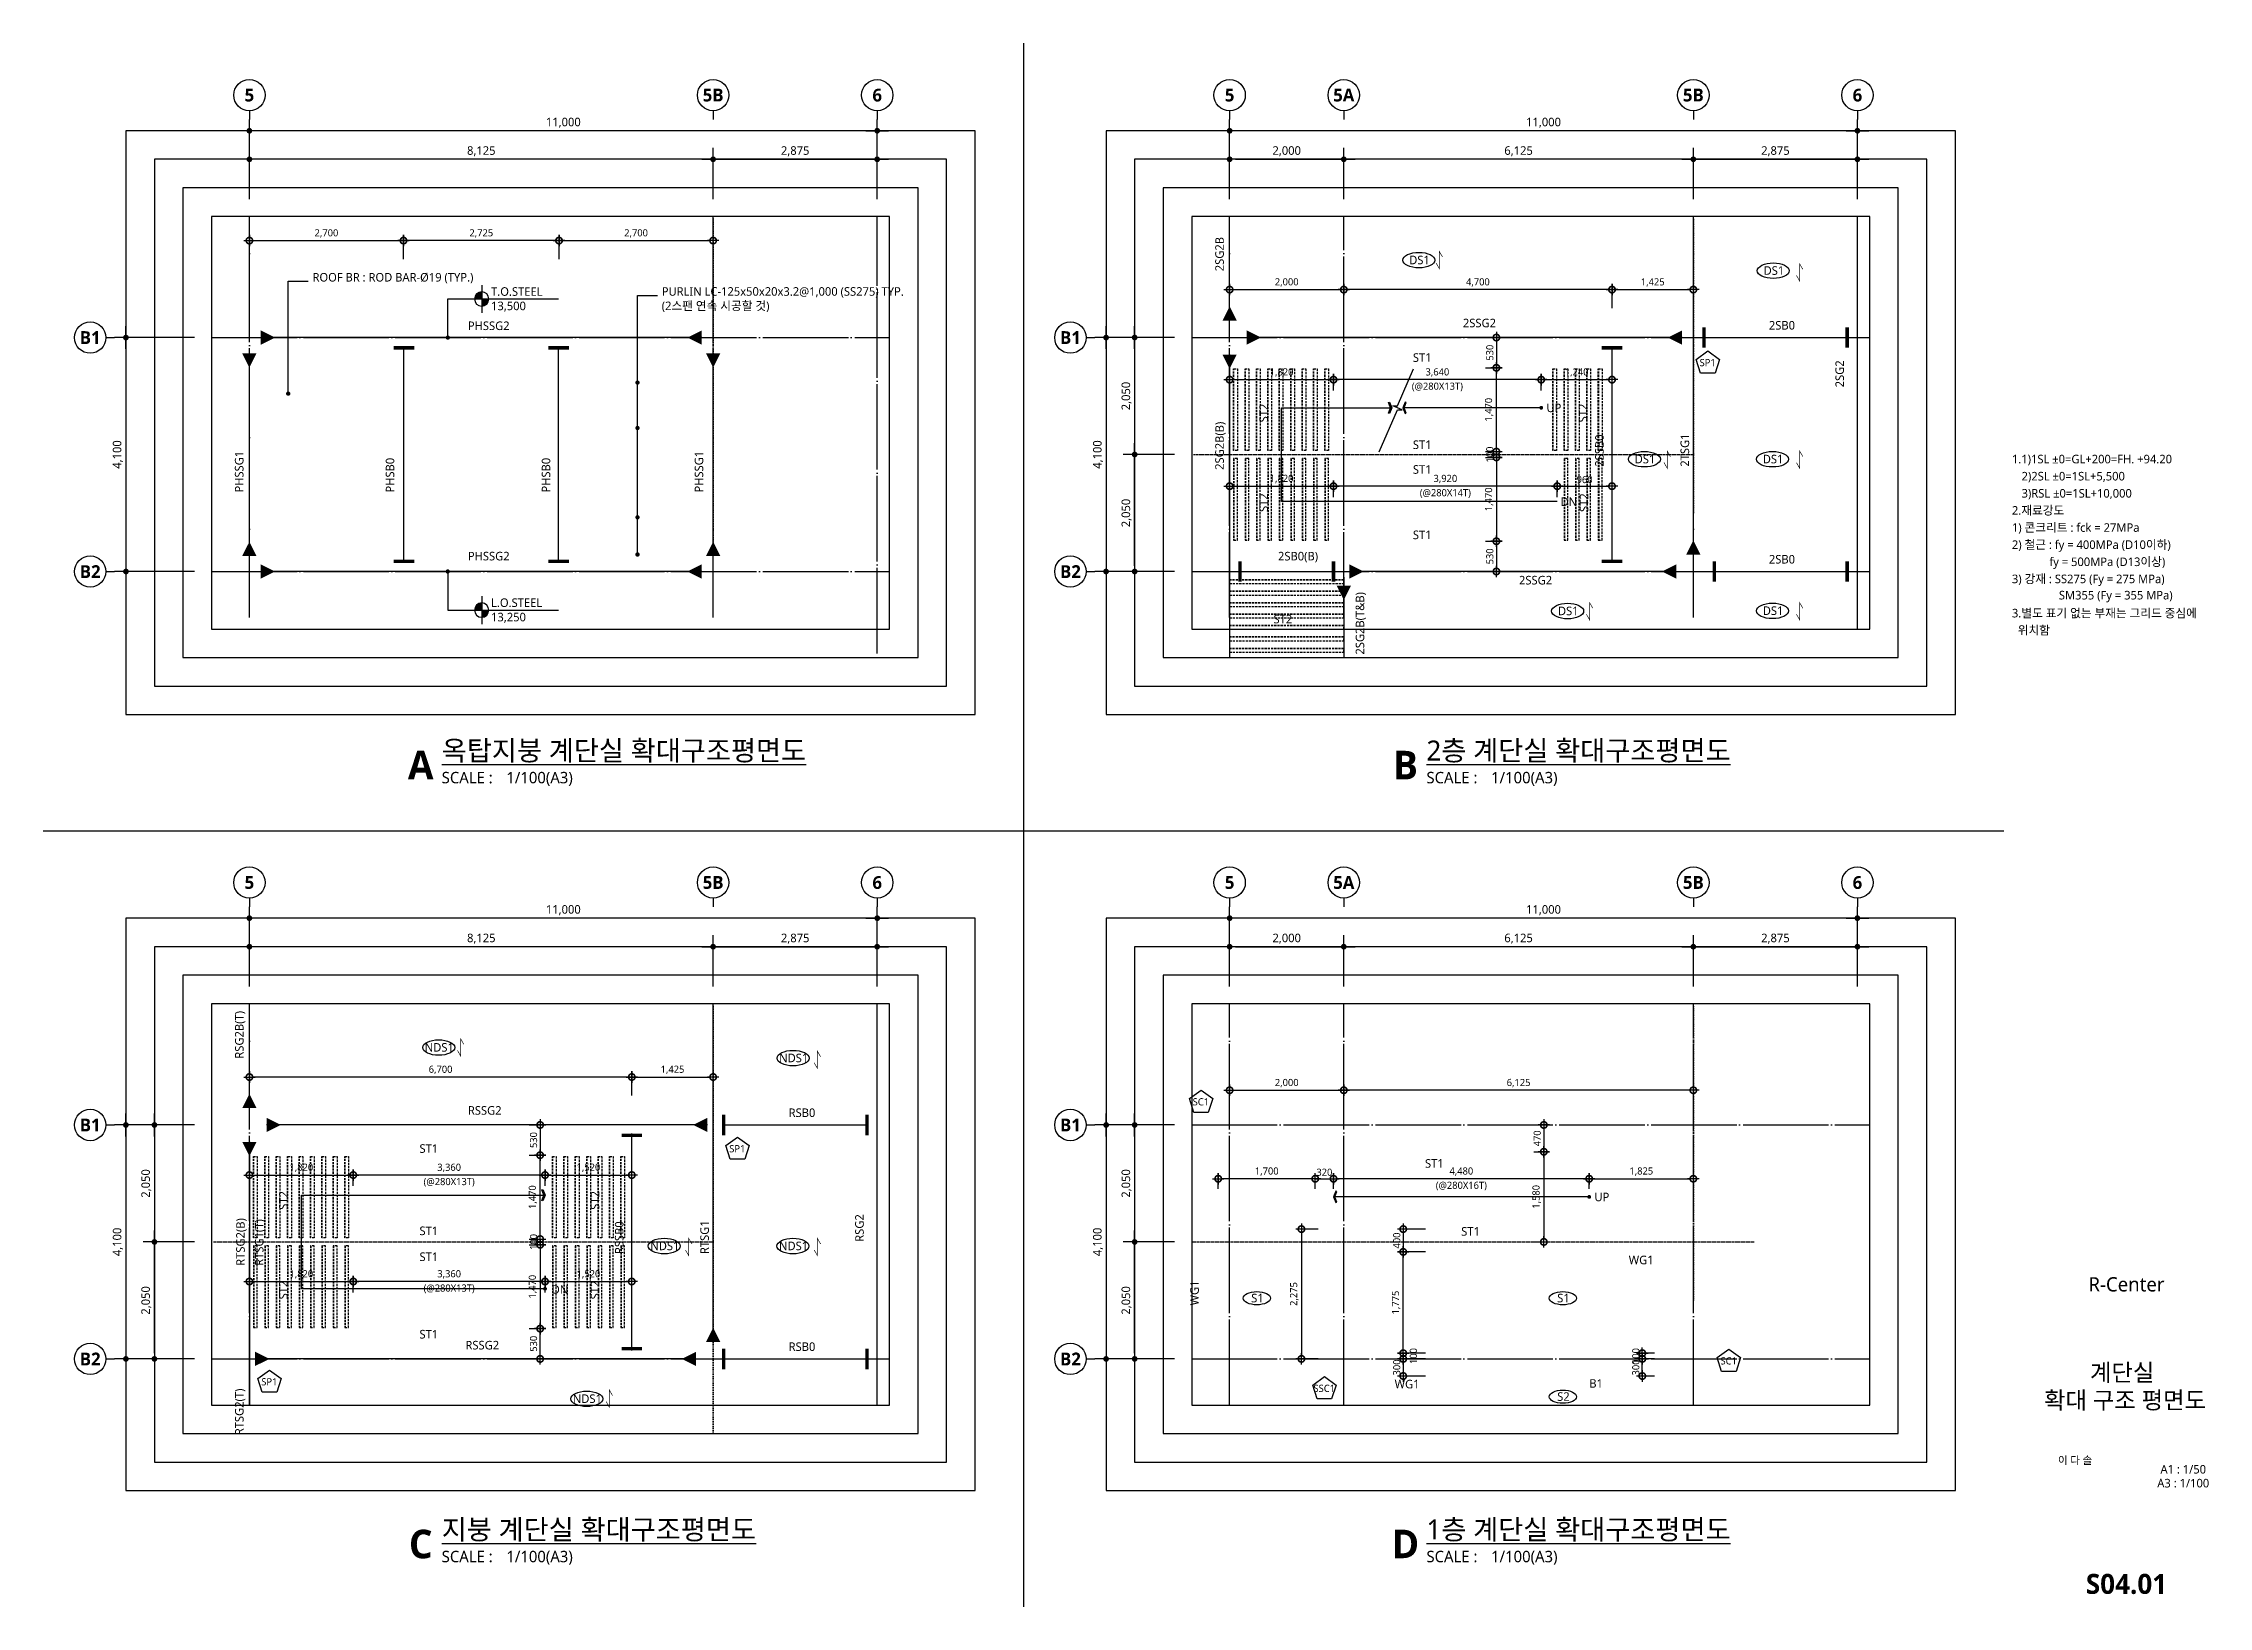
# Model space of a CAD drawing. Header units: millimetres. Extents: x 2325 to 82316, y 1250 to 28650.
# Drawn here: x 2325 to 40266, y 1250 to 28650 of the extents above; entities that cross this region are included whole.
import ezdxf
from ezdxf.enums import TextEntityAlignment as Align

# ---------------------------------------------------------------- set-up
doc = ezdxf.new("R2010")
doc.units = ezdxf.units.MM
doc.header["$LTSCALE"] = 50
doc.header["$PDMODE"] = 3
for name, pattern in [('CEN-GAUN', [32.2, 30, -1, 0.2, -1]), ('DOT-GAUN', [1.25, 0, -1.25]), ('HIDDEN', [0.375, 0.25, -0.125])]:
    doc.linetypes.add(name, pattern=pattern)
doc.layers.get('Defpoints').update_dxf_attribs({"color": 152})
for name, color, linetype in [('0-TEXT SLAB', 7, 'Continuous'), ('CEN', 1, 'CEN-GAUN'), ('DIM', 7, 'Continuous'), ('DIM-INT', 7, 'Continuous'), ('DIM1', 7, 'Continuous'), ('S-COL', 2, 'Continuous'), ('S-STG', 4, 'Continuous'), ('S-SYM', 6, 'Continuous'), ('SHT', 5, 'Continuous'), ('SYM', 6, 'Continuous'), ('SYM-BUB', 3, 'Continuous'), ('SYM-LEAD', 6, 'Continuous'), ('SYM-LEVEL', 7, 'Continuous'), ('TAG', 6, 'Continuous'), ('TEXT', 3, 'Continuous'), ('TITLE', 7, 'Continuous'), ('Z-MARK G', 2, 'Continuous'), ('Z-STL-BEAM', 6, 'Continuous')]:
    doc.layers.add(name, color=color, linetype=linetype)
doc.layers.add('02Waste', color=171, linetype='Continuous', plot=False)
doc.layers.add('CEN-ETC', color=1, linetype='DOT-GAUN', plot=False)
doc.styles.add('ROMANS', font='malgun.ttf')
doc.styles.add('맑은고딕', font='malgun.ttf')
doc.styles.add('맑은고딕B', font='malgunbd.ttf')
doc.styles.add('스타일1', font='malgun.ttf')
doc.styles.add('스타일2', font='malgunbd.ttf')
doc.styles.add('휘츠', font='malgun.ttf')
doc.dimstyles.new('CJA-S-50', dxfattribs={"dimscale": 50, "dimtxt": 2.5, "dimasz": 1, "dimexe": 2, "dimexo": 3, "dimgap": 1, "dimtad": 1, "dimdec": 0, "dimzin": 1, "dimdsep": 46, "dimlunit": 6, "dimtxsty": '스타일1', "dimblk": 'GAUN-DOT', "dimcen": -2, "dimdle": 2, "dimclrd": 256, "dimclre": 256, "dimclrt": 3, "dimadec": 0, "dimazin": 0, "dimtfac": 1, "dimtdec": 0, "dimtix": 1, "dimtmove": 2, "dimatfit": 3, "dimldrblk": 'DOTSMALL', "dimfxl": 1, "dimtolj": 1, "dimtzin": 1, "dimarcsym": 0})
doc.dimstyles.new('DIM-QD 1', dxfattribs={"dimscale": 100, "dimtxt": 3, "dimasz": 1.5, "dimexe": 1, "dimexo": 0, "dimgap": 1, "dimtad": 1, "dimdec": 3, "dimdsep": 46, "dimlunit": 6, "dimtxsty": '스타일1', "dimblk1": 'ARCHTICK', "dimblk2": 'DOT', "dimsah": 1, "dimcen": 0, "dimclrd": 256, "dimclre": 256, "dimclrt": 3, "dimazin": 2, "dimtfac": 1, "dimtdec": 3, "dimtix": 1, "dimtmove": 2, "dimatfit": 3, "dimldrblk": 'DOT', "dimfxl": 1, "dimtolj": 1, "dimtzin": 0, "dimarcsym": 0})
doc.dimstyles.new('GAUN-100', dxfattribs={"dimscale": 100, "dimtxt": 1.5, "dimasz": 1, "dimexe": 2, "dimexo": 3, "dimgap": 0.5, "dimtad": 1, "dimdec": 0, "dimzin": 1, "dimdsep": 46, "dimlunit": 6, "dimtxsty": '맑은고딕', "dimblk": 'CJDOT', "dimcen": 0.09, "dimdle": 1, "dimclrd": 256, "dimclre": 256, "dimclrt": 3, "dimadec": 0, "dimazin": 0, "dimtfac": 1, "dimtdec": 0, "dimtix": 1, "dimtmove": 2, "dimatfit": 3, "dimldrblk": 'CJDOT', "dimfxl": 1, "dimtolj": 1, "dimtzin": 1, "dimarcsym": 0})
doc.dimstyles.new('STL-MOM-100', dxfattribs={"dimscale": 100, "dimtxt": 3, "dimasz": 1, "dimexe": 1.25, "dimexo": 0.625, "dimgap": 1.5, "dimtad": 1, "dimtxsty": 'ROMANS', "dimblk": 'DOT_MOM', "dimcen": 0, "dimse1": 1, "dimse2": 1, "dimclrt": 2, "dimadec": 0, "dimazin": 0, "dimtfac": 1, "dimtmove": 2, "dimatfit": 3, "dimfxl": 1.25, "dimarcsym": 0})

msp = doc.modelspace()

# ---------------------------------------------------------------- texts
at = {"layer": '0-TEXT SLAB', "style": '스타일1'}
msp.add_text('B1', height=150, dxfattribs=at).set_placement((29532.144, 5162.712), align=Align.MIDDLE_CENTER)
at = {"layer": 'S-COL', "color": 3, "style": '스타일1'}
for s, p in [('SP1', (31486.758, 23053.866, -512400)), ('SC1', (22607.147, 10098.682, -512400)), ('SP1', (14484.917, 9276.795, -512400)), ('SC1', (31855.44, 5558.74, -512400)), ('SP1', (6285.553, 5192.235, -512400)), ('SSC1', (24769.083, 5077.179, -512400))]:
    msp.add_text(s, height=126, dxfattribs=at).set_placement(p, align=Align.MIDDLE_CENTER)
at = {"layer": 'SYM', "color": 3, "style": '스타일1'}
for s, p in [('DS1', (26437.919, 24852.419)), ('DS1', (32647.372, 24667.183)), ('DS1', (30388.507, 21363.207)), ('DS1', (32633.337, 21363.207)), ('DS1', (29044.213, 18701.885)), ('DS1', (32633.337, 18705.817)), ('NDS1', (9262.919, 11052.419)), ('NDS1', (15472.372, 10867.183)), ('NDS1', (13215.553, 7573.107)), ('NDS1', (15470.643, 7573.107)), ('S1', (23598.796, 6659.089)), ('S1', (28960.401, 6659.089)), ('NDS1', (11857.189, 4895.814)), ('S2', (28960.401, 4933.063))]:
    msp.add_text(s, height=150, dxfattribs=at).set_placement(p, align=Align.MIDDLE_CENTER)
at = {"layer": 'TEXT', "color": 3, "style": '스타일1'}
for s, p in [('2SG2B', (23009.15, 24655.189)), ('2SG2', (33875.09, 22620.909)), ('2SG2B(B)', (23009.15, 21174.115)), ('ST2', (23781.199, 22006.962)), ('ST2', (29376.58, 22006.962)), ('2TSG1', (31161.696, 21230.021)), ('PHSSG1', (5831.805, 20776.317)), ('PHSSG1', (13887.915, 20776.317)), ('ST2', (23781.199, 20436.385)), ('ST2', (29395.705, 20436.385)), ('2SG2B(T&B)', (25469.53, 17936.437)), ('RSG2B(T)', (5834.15, 10855.189)), ('ST2', (6606.199, 8206.962)), ('ST2', (12066.313, 8206.962)), ('RTSG2(B)', (5854.589, 7224.339)), ('RTSG1(T)', (6182.713, 7224.339)), ('RTSG1', (13986.696, 7430.021)), ('RSG2', (16700.09, 7646.011)), ('ST2', (6606.199, 6636.385)), ('ST2', (12066.313, 6636.385)), ('RTSG2(T)', (5834.15, 4255.575))]:
    msp.add_text(s, height=150, rotation=90, dxfattribs=at).set_placement(p)
for s, p in [('ROOF BR : ROD BAR-Ø19 (TYP.)', (7041.532, 24474.661)), ('PURLIN LC-125x50x20x3.2@1,000 (SS275) TYP.', (13161.063, 24225.906)), ('(2스팬 연속 시공할 것)', (13161.063, 23973.252)), ('PHSSG2', (9764.172, 23624.332)), ('2SSG2', (27198.243, 23672.744)), ('ST1', (26322.146, 23067.439)), ('ST1', (26322.146, 21539.149)), ('ST1', (26322.146, 21106.071)), ('ST1', (26322.146, 19959.818)), ('PHSSG2', (9764.172, 19587.409)), ('2SSG2', (28181.038, 19165.792)), ('ST2', (23879.35, 18484.18)), ('RSSG2', (9764.172, 9872.744)), ('ST1', (8915.799, 9204.892)), ('ST1', (26534.144, 8943.644)), ('ST1', (8915.799, 7762.388)), ('ST1', (27168.989, 7752.147)), ('ST1', (8915.799, 7308.497)), ('ST1', (8915.799, 5950.878)), ('RSSG2', (9721.377, 5758.585))]:
    msp.add_text(s, height=150, dxfattribs=at).set_placement(p)
at = {"layer": 'TEXT', "color": 2, "style": '스타일1'}
for s, p in [('2SB0', (32559.585, 23632.449)), ('2SB0(B)', (23958.527, 19586.656)), ('2SB0', (32559.585, 19532.449)), ('RSB0', (15384.585, 9832.449)), ('RSB0', (15384.585, 5732.449))]:
    msp.add_text(s, height=150, dxfattribs=at).set_placement(p)
at = {"layer": 'TEXT', "color": 3, "style": '스타일1'}
for s, p in [('UP', (28793.048, 22185.772)), ('DN', (29054.88, 20540.15)), ('UP', (29633.048, 8355.772)), ('DN', (11377.227, 6734.849))]:
    msp.add_text(s, height=150, dxfattribs=at).set_placement(p, align=Align.CENTER)
at = {"layer": 'TEXT', "color": 2, "style": '스타일1'}
for s, p in [('2SSB0', (29665.46, 21230.021)), ('PHSB0', (8474.749, 20776.317)), ('PHSB0', (11207.916, 20776.317)), ('RSSB0', (12490.46, 7430.021))]:
    msp.add_text(s, height=150, rotation=90, dxfattribs=at).set_placement(p)
at = {"layer": 'TEXT', "style": '스타일1'}
for s, p in [('1.1)1SL %%P0=GL+200=FH. +94.20', (36818.01, 21243.145)), ('2)2SL %%P0=1SL+5,500', (36987.312, 20943.145)), ('2.재료강도', (36818.01, 20343.145)), ('3)RSL %%P0=1SL+10,000', (36987.312, 20643.145)), ('1) 콘크리트 : fck = 27MPa', (36818.01, 20043.145)), ('2) 철근 : fy = 400MPa (D10이하)', (36818.01, 19743.145)), ('3) 강재 : SS275 (Fy = 275 MPa)', (36818.01, 19143.145)), ('         fy = 500MPa (D13이상)', (37016.512, 19443.145)), ('SM355 (Fy = 355 MPa)', (37640.776, 18857.962)), ('3.별도 표기 없는 부재는 그리드 중심에', (36818.01, 18543.145)), ('  위치함', (36818.01, 18243.145))]:
    msp.add_text(s, height=150, dxfattribs=at).set_placement(p, align=Align.BOTTOM_LEFT)
msp.add_text('R-Center', height=250, dxfattribs=at).set_placement((38825, 6900), align=Align.MIDDLE_CENTER)
at = {"layer": 'Z-MARK G', "color": 2, "style": '스타일1'}
for p in [(30321.994, 7251.525, 0), (26220.849, 5076.285, 0)]:
    msp.add_text('WG1', height=150, dxfattribs=at).set_placement(p, align=Align.CENTER)
msp.add_text('WG1', height=150, rotation=90, dxfattribs=at).set_placement((22571.132, 6748.985, 0), align=Align.CENTER)

# ---------------------------------------------------------------- blocks, each defined once
blk = doc.blocks.new('dwgtitle')
at = {"layer": 'SYM', "color": 3, "style": '스타일1'}
blk.add_text('SCALE :', height=4, dxfattribs=at).set_placement((12.25, -1.4))
at = {"layer": 'SYM', "color": 6, "style": '스타일2'}
blk.add_attdef('A', text='', height=10, dxfattribs=at).set_placement((4.89, 5), align=Align.MIDDLE)
at = {"layer": 'SYM', "color": 3, "style": '스타일1'}
for tag, p, height in [('%%UTITLE', (12.25, 6.59), 7), ('1/100', (34.89, -1.4), 4)]:
    blk.add_attdef(tag, p, '', height=height, dxfattribs=at)
blk = doc.blocks.new('NEW_BUB')
at = {"layer": 'SYM-BUB', "color": 6}
blk.add_line((0, 3), (0, 0), dxfattribs=at)
blk.add_circle((0, 8.5), 5.5, dxfattribs=at)
at = {"layer": 'SYM-BUB', "color": 3, "style": '스타일2'}
blk.add_attdef('X', text='', height=4.5, dxfattribs=at).set_placement((0, 8.5), align=Align.MIDDLE)
blk = doc.blocks.new('CJDOT')
blk.add_line((-2, 0), (2, 0))
at = {"const_width": 0.5}
blk.add_lwpolyline([(-0.25, 0, 1), (0.25, 0, 1)], format="xyb", close=True, dxfattribs=at)
blk = doc.blocks.new('*D19')
at = {"layer": 'Defpoints', "color": 0, "transparency": 16777216}
for p in [(23111, 13317), (23111, 11817), (34111, 11817)]:
    blk.add_point(p, dxfattribs=at)
at = {"layer": 'DIM', "lineweight": -2, "transparency": 16777216}
for p, q in [((23111, 12117), (23111, 13517)), ((34011, 13317), (23211, 13317)), ((34111, 12117), (34111, 13517))]:
    blk.add_line(p, q, dxfattribs=at)
at = {"layer": 'DIM', "lineweight": -2, "transparency": 16777216, "xscale": 100, "yscale": 100, "zscale": 100, "rotation": 180}
blk.add_blockref('CJDOT', (23111, 13317), dxfattribs=at)
at = {"layer": 'DIM', "lineweight": -2, "transparency": 16777216, "xscale": 100, "yscale": 100, "zscale": 100}
blk.add_blockref('CJDOT', (34111, 13317), dxfattribs=at)
at = {"layer": 'DIM', "color": 3, "transparency": 16777216, "insert": (28611, 13457), "char_height": 150, "attachment_point": 5, "style": '맑은고딕'}
blk.add_mtext('\\A1;11,000', dxfattribs=at)
blk = doc.blocks.new('*D20')
at = {"layer": 'Defpoints', "color": 0, "transparency": 16777216}
for p in [(25111, 12817), (23111, 11817), (25111, 11817)]:
    blk.add_point(p, dxfattribs=at)
at = {"layer": 'DIM', "lineweight": -2, "transparency": 16777216}
for p, q in [((23111, 12117), (23111, 13017)), ((25111, 12117), (25111, 13017)), ((23211, 12817), (25011, 12817))]:
    blk.add_line(p, q, dxfattribs=at)
at = {"layer": 'DIM', "lineweight": -2, "transparency": 16777216, "xscale": 100, "yscale": 100, "zscale": 100, "rotation": 180}
blk.add_blockref('CJDOT', (23111, 12817), dxfattribs=at)
at = {"layer": 'DIM', "lineweight": -2, "transparency": 16777216, "xscale": 100, "yscale": 100, "zscale": 100}
blk.add_blockref('CJDOT', (25111, 12817), dxfattribs=at)
at = {"layer": 'DIM', "color": 3, "transparency": 16777216, "insert": (24111, 12957), "char_height": 150, "attachment_point": 5, "style": '맑은고딕'}
blk.add_mtext('\\A1;2,000', dxfattribs=at)
blk = doc.blocks.new('*D21')
at = {"layer": 'Defpoints', "color": 0, "transparency": 16777216}
for p in [(22447, 9693), (20947, 5593), (22447, 5593)]:
    blk.add_point(p, dxfattribs=at)
at = {"layer": 'DIM', "lineweight": -2, "transparency": 16777216}
for p, q in [((22147, 9693), (20747, 9693)), ((20947, 9593), (20947, 5693)), ((22147, 5593), (20747, 5593))]:
    blk.add_line(p, q, dxfattribs=at)
at = {"layer": 'DIM', "lineweight": -2, "transparency": 16777216, "xscale": 100, "yscale": 100, "zscale": 100}
for p, rotation in [((20947, 9693), 90), ((20947, 5593), 270)]:
    blk.add_blockref('CJDOT', p, dxfattribs=dict(at, rotation=rotation))
at = {"layer": 'DIM', "color": 3, "transparency": 16777216, "insert": (20806, 7643), "char_height": 150, "attachment_point": 5, "rotation": 90, "style": '맑은고딕'}
blk.add_mtext('\\A1;4,100', dxfattribs=at)
blk = doc.blocks.new('*D22')
at = {"layer": 'Defpoints', "color": 0, "transparency": 16777216}
for p in [(21447, 7643), (22447, 7643), (22447, 5593)]:
    blk.add_point(p, dxfattribs=at)
at = {"layer": 'DIM', "lineweight": -2, "transparency": 16777216}
for p, q in [((22147, 7643), (21247, 7643)), ((21447, 5693), (21447, 7543)), ((22147, 5593), (21247, 5593))]:
    blk.add_line(p, q, dxfattribs=at)
at = {"layer": 'DIM', "lineweight": -2, "transparency": 16777216, "xscale": 100, "yscale": 100, "zscale": 100}
for p, rotation in [((21447, 7643), 90), ((21447, 5593), 270)]:
    blk.add_blockref('CJDOT', p, dxfattribs=dict(at, rotation=rotation))
at = {"layer": 'DIM', "color": 3, "transparency": 16777216, "insert": (21306, 6618), "char_height": 150, "attachment_point": 5, "rotation": 90, "style": '맑은고딕'}
blk.add_mtext('\\A1;2,050', dxfattribs=at)
blk = doc.blocks.new('arrowx')
at = {"layer": 'SYM', "color": 6}
blk.add_lwpolyline([(-0.2, -0.5), (-0.29, -0.46), (-0.11, 0), (-0.29, 0.46), (-0.2, 0.5), (0, 0)], close=True, dxfattribs=at)
for points in [[(-0.2, 0.5), (-0.29, 0.46), (0, 0), (-0.11, 0)], [(0, 0), (-0.11, 0), (-0.2, -0.5), (-0.29, -0.46)]]:
    blk.add_solid(points, dxfattribs=at)
blk = doc.blocks.new('GAUN-DOT')
at = {"linetype": 'ByBlock'}
for p, q in [((2, 0), (-2, 0)), ((0, -2), (0, 2))]:
    blk.add_line(p, q, dxfattribs=at)
at = {"const_width": 2.25}
blk.add_lwpolyline([(0, 0.28125, 1), (0, -0.28125, 1)], format="xyb", close=True, dxfattribs=at)
blk = doc.blocks.new('*D25')
at = {"layer": 'Defpoints', "color": 0, "transparency": 16777216}
for p in [(24931, 8750), (24611, 8424), (24931, 8424)]:
    blk.add_point(p, dxfattribs=at)
at = {"layer": 'DIM-INT', "lineweight": -2, "transparency": 16777216}
for p, q in [((24561, 8750), (24511, 8750)), ((24611, 8574), (24611, 8850)), ((24611, 8750), (24931, 8750)), ((24931, 8574), (24931, 8850)), ((24981, 8750), (25031, 8750))]:
    blk.add_line(p, q, dxfattribs=at)
at = {"layer": 'DIM-INT', "lineweight": -2, "transparency": 16777216, "xscale": 50, "yscale": 50, "zscale": 50}
blk.add_blockref('GAUN-DOT', (24611, 8750), dxfattribs=at)
at = {"layer": 'DIM-INT', "lineweight": -2, "transparency": 16777216, "xscale": 50, "yscale": 50, "zscale": 50, "rotation": 180}
blk.add_blockref('GAUN-DOT', (24931, 8750), dxfattribs=at)
at = {"layer": 'DIM-INT', "color": 3, "transparency": 16777216, "insert": (24771, 8864), "char_height": 125, "attachment_point": 5, "style": '스타일1'}
blk.add_mtext('\\A1;320', dxfattribs=at)
blk = doc.blocks.new('_DotSmall')
at = {"color": 0, "linetype": 'ByBlock', "const_width": 0.5}
blk.add_lwpolyline([(-0.0625, 0, 1), (0.0625, 0, 1)], format="xyb", close=True, dxfattribs=at)
blk = doc.blocks.new('*D26')
at = {"layer": 'Defpoints', "color": 0, "transparency": 16777216}
for p in [(24931, 8750), (24931, 8424), (29411, 8424)]:
    blk.add_point(p, dxfattribs=at)
at = {"layer": 'DIM-INT', "lineweight": -2, "transparency": 16777216}
for p, q in [((24931, 8574), (24931, 8850)), ((29361, 8750), (24981, 8750)), ((29411, 8574), (29411, 8850))]:
    blk.add_line(p, q, dxfattribs=at)
at = {"layer": 'DIM-INT', "lineweight": -2, "transparency": 16777216, "xscale": 50, "yscale": 50, "zscale": 50, "rotation": 180}
blk.add_blockref('GAUN-DOT', (24931, 8750), dxfattribs=at)
at = {"layer": 'DIM-INT', "lineweight": -2, "transparency": 16777216, "xscale": 50, "yscale": 50, "zscale": 50}
blk.add_blockref('GAUN-DOT', (29411, 8750), dxfattribs=at)
at = {"layer": 'DIM-INT', "color": 3, "transparency": 16777216, "char_height": 125, "attachment_point": 5, "style": '스타일1'}
for s, insert in [('\\A1;4,480', (27171, 8875)), ('\\A1;(@280X16T)', (27171, 8622))]:
    blk.add_mtext(s, dxfattribs=dict(at, insert=insert))
blk = doc.blocks.new('*D27')
at = {"layer": 'Defpoints', "color": 0, "transparency": 16777216}
for p in [(31236, 8750), (29411, 8424), (31236, 8424)]:
    blk.add_point(p, dxfattribs=at)
at = {"layer": 'DIM-INT', "lineweight": -2, "transparency": 16777216}
for p, q in [((29411, 8574), (29411, 8850)), ((29461, 8750), (31186, 8750)), ((31236, 8574), (31236, 8850))]:
    blk.add_line(p, q, dxfattribs=at)
at = {"layer": 'DIM-INT', "lineweight": -2, "transparency": 16777216, "xscale": 50, "yscale": 50, "zscale": 50, "rotation": 180}
blk.add_blockref('GAUN-DOT', (29411, 8750), dxfattribs=at)
at = {"layer": 'DIM-INT', "lineweight": -2, "transparency": 16777216, "xscale": 50, "yscale": 50, "zscale": 50}
blk.add_blockref('GAUN-DOT', (31236, 8750), dxfattribs=at)
at = {"layer": 'DIM-INT', "color": 3, "transparency": 16777216, "insert": (30324, 8875), "char_height": 125, "attachment_point": 5, "style": '스타일1'}
blk.add_mtext('\\A1;1,825', dxfattribs=at)
blk = doc.blocks.new('*D28')
at = {"layer": 'Defpoints', "color": 0, "transparency": 16777216}
for p in [(25111, 12817), (25111, 11817), (31236, 11817)]:
    blk.add_point(p, dxfattribs=at)
at = {"layer": 'DIM', "lineweight": -2, "transparency": 16777216}
for p, q in [((25111, 12117), (25111, 13017)), ((31236, 12117), (31236, 13017)), ((31136, 12817), (25211, 12817))]:
    blk.add_line(p, q, dxfattribs=at)
at = {"layer": 'DIM', "lineweight": -2, "transparency": 16777216, "xscale": 100, "yscale": 100, "zscale": 100, "rotation": 180}
blk.add_blockref('CJDOT', (25111, 12817), dxfattribs=at)
at = {"layer": 'DIM', "lineweight": -2, "transparency": 16777216, "xscale": 100, "yscale": 100, "zscale": 100}
blk.add_blockref('CJDOT', (31236, 12817), dxfattribs=at)
at = {"layer": 'DIM', "color": 3, "transparency": 16777216, "insert": (28174, 12957), "char_height": 150, "attachment_point": 5, "style": '맑은고딕'}
blk.add_mtext('\\A1;6,125', dxfattribs=at)
blk = doc.blocks.new('*D29')
at = {"layer": 'Defpoints', "color": 0, "transparency": 16777216}
for p in [(34111, 12817), (31236, 11817), (34111, 11817)]:
    blk.add_point(p, dxfattribs=at)
at = {"layer": 'DIM', "lineweight": -2, "transparency": 16777216}
for p, q in [((31236, 12117), (31236, 13017)), ((34111, 12117), (34111, 13017)), ((31336, 12817), (34011, 12817))]:
    blk.add_line(p, q, dxfattribs=at)
at = {"layer": 'DIM', "lineweight": -2, "transparency": 16777216, "xscale": 100, "yscale": 100, "zscale": 100, "rotation": 180}
blk.add_blockref('CJDOT', (31236, 12817), dxfattribs=at)
at = {"layer": 'DIM', "lineweight": -2, "transparency": 16777216, "xscale": 100, "yscale": 100, "zscale": 100}
blk.add_blockref('CJDOT', (34111, 12817), dxfattribs=at)
at = {"layer": 'DIM', "color": 3, "transparency": 16777216, "insert": (32674, 12957), "char_height": 150, "attachment_point": 5, "style": '맑은고딕'}
blk.add_mtext('\\A1;2,875', dxfattribs=at)
blk = doc.blocks.new('*D30')
at = {"layer": 'Defpoints', "color": 0, "transparency": 16777216}
for p in [(22447, 9693), (21447, 7643), (22447, 7643)]:
    blk.add_point(p, dxfattribs=at)
at = {"layer": 'DIM', "lineweight": -2, "transparency": 16777216}
for p, q in [((22147, 9693), (21247, 9693)), ((21447, 9593), (21447, 7743)), ((22147, 7643), (21247, 7643))]:
    blk.add_line(p, q, dxfattribs=at)
at = {"layer": 'DIM', "lineweight": -2, "transparency": 16777216, "xscale": 100, "yscale": 100, "zscale": 100}
for p, rotation in [((21447, 9693), 90), ((21447, 7643), 270)]:
    blk.add_blockref('CJDOT', p, dxfattribs=dict(at, rotation=rotation))
at = {"layer": 'DIM', "color": 3, "transparency": 16777216, "insert": (21306, 8668), "char_height": 150, "attachment_point": 5, "rotation": 90, "style": '맑은고딕'}
blk.add_mtext('\\A1;2,050', dxfattribs=at)
blk = doc.blocks.new('*D23')
at = {"layer": 'Defpoints', "color": 0, "transparency": 16777216}
for p in [(28290, 9223), (28290, 7643), (28616, 7643)]:
    blk.add_point(p, dxfattribs=at)
at = {"layer": 'DIM-INT', "lineweight": -2, "transparency": 16777216}
for p, q in [((28440, 9223), (28716, 9223)), ((28616, 9173), (28616, 7693)), ((28440, 7643), (28716, 7643))]:
    blk.add_line(p, q, dxfattribs=at)
at = {"layer": 'DIM-INT', "lineweight": -2, "transparency": 16777216, "xscale": 50, "yscale": 50, "zscale": 50}
for p, rotation in [((28616, 9223), 90), ((28616, 7643), 270)]:
    blk.add_blockref('GAUN-DOT', p, dxfattribs=dict(at, rotation=rotation))
at = {"layer": 'DIM-INT', "color": 3, "transparency": 16777216, "insert": (28490, 8433), "char_height": 125, "attachment_point": 5, "rotation": 90, "style": '스타일1'}
blk.add_mtext('\\A1;1,580', dxfattribs=at)
blk = doc.blocks.new('*D24')
at = {"layer": 'Defpoints', "color": 0, "transparency": 16777216}
for p in [(22911, 8750), (22911, 8424), (24611, 8424)]:
    blk.add_point(p, dxfattribs=at)
at = {"layer": 'DIM-INT', "lineweight": -2, "transparency": 16777216}
for p, q in [((22911, 8574), (22911, 8850)), ((24561, 8750), (22961, 8750)), ((24611, 8574), (24611, 8850))]:
    blk.add_line(p, q, dxfattribs=at)
at = {"layer": 'DIM-INT', "lineweight": -2, "transparency": 16777216, "xscale": 50, "yscale": 50, "zscale": 50, "rotation": 180}
blk.add_blockref('GAUN-DOT', (22911, 8750), dxfattribs=at)
at = {"layer": 'DIM-INT', "lineweight": -2, "transparency": 16777216, "xscale": 50, "yscale": 50, "zscale": 50}
blk.add_blockref('GAUN-DOT', (24611, 8750), dxfattribs=at)
at = {"layer": 'DIM-INT', "color": 3, "transparency": 16777216, "insert": (23761, 8875), "char_height": 125, "attachment_point": 5, "style": '스타일1'}
blk.add_mtext('\\A1;1,700', dxfattribs=at)
blk = doc.blocks.new('*D32')
at = {"layer": 'Defpoints', "color": 0, "transparency": 16777216}
for p in [(5272, 23493), (3772, 19393), (5272, 19393)]:
    blk.add_point(p, dxfattribs=at)
at = {"layer": 'DIM', "lineweight": -2, "transparency": 16777216}
for p, q in [((4972, 23493), (3572, 23493)), ((3772, 23393), (3772, 19493)), ((4972, 19393), (3572, 19393))]:
    blk.add_line(p, q, dxfattribs=at)
at = {"layer": 'DIM', "lineweight": -2, "transparency": 16777216, "xscale": 100, "yscale": 100, "zscale": 100}
for p, rotation in [((3772, 23493), 90), ((3772, 19393), 270)]:
    blk.add_blockref('CJDOT', p, dxfattribs=dict(at, rotation=rotation))
at = {"layer": 'DIM', "color": 3, "transparency": 16777216, "insert": (3631, 21443), "char_height": 150, "attachment_point": 5, "rotation": 90, "style": '맑은고딕'}
blk.add_mtext('\\A1;4,100', dxfattribs=at)
blk = doc.blocks.new('*D35')
at = {"layer": 'Defpoints', "color": 0, "transparency": 16777216}
for p in [(30706, 5693), (30342, 5593), (30706, 5593)]:
    blk.add_point(p, dxfattribs=at)
at = {"layer": 'DIM-INT', "lineweight": -2, "transparency": 16777216}
for p, q in [((30556, 5693), (30242, 5693)), ((30342, 5743), (30342, 5793)), ((30342, 5693), (30342, 5593)), ((30556, 5593), (30242, 5593)), ((30342, 5543), (30342, 5493))]:
    blk.add_line(p, q, dxfattribs=at)
at = {"layer": 'DIM-INT', "lineweight": -2, "transparency": 16777216, "xscale": 50, "yscale": 50, "zscale": 50}
for p, rotation in [((30342, 5693), 270), ((30342, 5593), 90)]:
    blk.add_blockref('GAUN-DOT', p, dxfattribs=dict(at, rotation=rotation))
at = {"layer": 'DIM-INT', "color": 3, "transparency": 16777216, "insert": (30227, 5643), "char_height": 125, "attachment_point": 5, "rotation": 90, "style": '스타일1'}
blk.add_mtext('\\A1;100', dxfattribs=at)
blk = doc.blocks.new('*D36')
at = {"layer": 'Defpoints', "color": 0, "transparency": 16777216}
for p in [(30342, 5593), (30706, 5593), (30706, 5293)]:
    blk.add_point(p, dxfattribs=at)
at = {"layer": 'DIM-INT', "lineweight": -2, "transparency": 16777216}
for p, q in [((30342, 5643), (30342, 5693)), ((30556, 5593), (30242, 5593)), ((30342, 5293), (30342, 5593)), ((30556, 5293), (30242, 5293)), ((30342, 5243), (30342, 5193))]:
    blk.add_line(p, q, dxfattribs=at)
at = {"layer": 'DIM-INT', "lineweight": -2, "transparency": 16777216, "xscale": 50, "yscale": 50, "zscale": 50}
for p, rotation in [((30342, 5593), 270), ((30342, 5293), 90)]:
    blk.add_blockref('GAUN-DOT', p, dxfattribs=dict(at, rotation=rotation))
at = {"layer": 'DIM-INT', "color": 3, "transparency": 16777216, "insert": (30228, 5443), "char_height": 125, "attachment_point": 5, "rotation": 90, "style": '스타일1'}
blk.add_mtext('\\A1;300', dxfattribs=at)
blk = doc.blocks.new('*D37')
at = {"layer": 'Defpoints', "color": 0, "transparency": 16777216}
for p in [(24811, 7868), (24369, 5593), (24811, 5593)]:
    blk.add_point(p, dxfattribs=at)
at = {"layer": 'DIM-INT', "lineweight": -2, "transparency": 16777216}
for p, q in [((24661, 7868), (24269, 7868)), ((24369, 7818), (24369, 5643)), ((24661, 5593), (24269, 5593))]:
    blk.add_line(p, q, dxfattribs=at)
at = {"layer": 'DIM-INT', "lineweight": -2, "transparency": 16777216, "xscale": 50, "yscale": 50, "zscale": 50}
for p, rotation in [((24369, 7868), 90), ((24369, 5593), 270)]:
    blk.add_blockref('GAUN-DOT', p, dxfattribs=dict(at, rotation=rotation))
at = {"layer": 'DIM-INT', "color": 3, "transparency": 16777216, "insert": (24244, 6730), "char_height": 125, "attachment_point": 5, "rotation": 90, "style": '스타일1'}
blk.add_mtext('\\A1;2,275', dxfattribs=at)
blk = doc.blocks.new('*D38')
at = {"layer": 'Defpoints', "color": 0, "transparency": 16777216}
for p in [(26691, 7868), (26153, 7468), (26691, 7468)]:
    blk.add_point(p, dxfattribs=at)
at = {"layer": 'DIM-INT', "lineweight": -2, "transparency": 16777216}
for p, q in [((26541, 7868), (26053, 7868)), ((26153, 7818), (26153, 7518)), ((26541, 7468), (26053, 7468))]:
    blk.add_line(p, q, dxfattribs=at)
at = {"layer": 'DIM-INT', "lineweight": -2, "transparency": 16777216, "xscale": 50, "yscale": 50, "zscale": 50}
for p, rotation in [((26153, 7868), 90), ((26153, 7468), 270)]:
    blk.add_blockref('GAUN-DOT', p, dxfattribs=dict(at, rotation=rotation))
at = {"layer": 'DIM-INT', "color": 3, "transparency": 16777216, "insert": (26039, 7668), "char_height": 125, "attachment_point": 5, "rotation": 90, "style": '스타일1'}
blk.add_mtext('\\A1;400', dxfattribs=at)
blk = doc.blocks.new('*D39')
at = {"layer": 'Defpoints', "color": 0, "transparency": 16777216}
for p in [(26153, 7468), (26691, 7468), (26691, 5693)]:
    blk.add_point(p, dxfattribs=at)
at = {"layer": 'DIM-INT', "lineweight": -2, "transparency": 16777216}
for p, q in [((26541, 7468), (26053, 7468)), ((26153, 5743), (26153, 7418)), ((26541, 5693), (26053, 5693))]:
    blk.add_line(p, q, dxfattribs=at)
at = {"layer": 'DIM-INT', "lineweight": -2, "transparency": 16777216, "xscale": 50, "yscale": 50, "zscale": 50}
for p, rotation in [((26153, 7468), 90), ((26153, 5693), 270)]:
    blk.add_blockref('GAUN-DOT', p, dxfattribs=dict(at, rotation=rotation))
at = {"layer": 'DIM-INT', "color": 3, "transparency": 16777216, "insert": (26028, 6580), "char_height": 125, "attachment_point": 5, "rotation": 90, "style": '스타일1'}
blk.add_mtext('\\A1;1,775', dxfattribs=at)
blk = doc.blocks.new('*D40')
at = {"layer": 'Defpoints', "color": 0, "transparency": 16777216}
for p in [(26691, 5593), (26153, 5293), (26691, 5293)]:
    blk.add_point(p, dxfattribs=at)
at = {"layer": 'DIM-INT', "lineweight": -2, "transparency": 16777216}
for p, q in [((26153, 5643), (26153, 5693)), ((26541, 5593), (26053, 5593)), ((26153, 5593), (26153, 5293)), ((26541, 5293), (26053, 5293)), ((26153, 5243), (26153, 5193))]:
    blk.add_line(p, q, dxfattribs=at)
at = {"layer": 'DIM-INT', "lineweight": -2, "transparency": 16777216, "xscale": 50, "yscale": 50, "zscale": 50}
for p, rotation in [((26153, 5593), 270), ((26153, 5293), 90)]:
    blk.add_blockref('GAUN-DOT', p, dxfattribs=dict(at, rotation=rotation))
at = {"layer": 'DIM-INT', "color": 3, "transparency": 16777216, "insert": (26039, 5443), "char_height": 125, "attachment_point": 5, "rotation": 90, "style": '스타일1'}
blk.add_mtext('\\A1;300', dxfattribs=at)
blk = doc.blocks.new('*D41')
at = {"layer": 'Defpoints', "color": 0, "transparency": 16777216}
for p in [(25111, 10301), (25111, 9827), (31236, 9827)]:
    blk.add_point(p, dxfattribs=at)
at = {"layer": 'DIM-INT', "lineweight": -2, "transparency": 16777216}
for p, q in [((25111, 9977), (25111, 10401)), ((31186, 10301), (25161, 10301)), ((31236, 9977), (31236, 10401))]:
    blk.add_line(p, q, dxfattribs=at)
at = {"layer": 'DIM-INT', "lineweight": -2, "transparency": 16777216, "xscale": 50, "yscale": 50, "zscale": 50, "rotation": 180}
blk.add_blockref('GAUN-DOT', (25111, 10301), dxfattribs=at)
at = {"layer": 'DIM-INT', "lineweight": -2, "transparency": 16777216, "xscale": 50, "yscale": 50, "zscale": 50}
blk.add_blockref('GAUN-DOT', (31236, 10301), dxfattribs=at)
at = {"layer": 'DIM-INT', "color": 3, "transparency": 16777216, "insert": (28174, 10426), "char_height": 125, "attachment_point": 5, "style": '스타일1'}
blk.add_mtext('\\A1;6,125', dxfattribs=at)
blk = doc.blocks.new('*D42')
at = {"layer": 'Defpoints', "color": 0, "transparency": 16777216}
for p in [(25111, 10301), (23111, 9827), (25111, 9827)]:
    blk.add_point(p, dxfattribs=at)
at = {"layer": 'DIM-INT', "lineweight": -2, "transparency": 16777216}
for p, q in [((23111, 9977), (23111, 10401)), ((23161, 10301), (25061, 10301)), ((25111, 9977), (25111, 10401))]:
    blk.add_line(p, q, dxfattribs=at)
at = {"layer": 'DIM-INT', "lineweight": -2, "transparency": 16777216, "xscale": 50, "yscale": 50, "zscale": 50, "rotation": 180}
blk.add_blockref('GAUN-DOT', (23111, 10301), dxfattribs=at)
at = {"layer": 'DIM-INT', "lineweight": -2, "transparency": 16777216, "xscale": 50, "yscale": 50, "zscale": 50}
blk.add_blockref('GAUN-DOT', (25111, 10301), dxfattribs=at)
at = {"layer": 'DIM-INT', "color": 3, "transparency": 16777216, "insert": (24111, 10426), "char_height": 125, "attachment_point": 5, "style": '스타일1'}
blk.add_mtext('\\A1;2,000', dxfattribs=at)
blk = doc.blocks.new('*D45')
at = {"layer": 'Defpoints', "color": 0, "transparency": 16777216}
for p in [(5936, 13317), (5936, 11817), (16936, 11817)]:
    blk.add_point(p, dxfattribs=at)
at = {"layer": 'DIM', "lineweight": -2, "transparency": 16777216}
for p, q in [((5936, 12117), (5936, 13517)), ((16836, 13317), (6036, 13317)), ((16936, 12117), (16936, 13517))]:
    blk.add_line(p, q, dxfattribs=at)
at = {"layer": 'DIM', "lineweight": -2, "transparency": 16777216, "xscale": 100, "yscale": 100, "zscale": 100, "rotation": 180}
blk.add_blockref('CJDOT', (5936, 13317), dxfattribs=at)
at = {"layer": 'DIM', "lineweight": -2, "transparency": 16777216, "xscale": 100, "yscale": 100, "zscale": 100}
blk.add_blockref('CJDOT', (16936, 13317), dxfattribs=at)
at = {"layer": 'DIM', "color": 3, "transparency": 16777216, "insert": (11436, 13457), "char_height": 150, "attachment_point": 5, "style": '맑은고딕'}
blk.add_mtext('\\A1;11,000', dxfattribs=at)
blk = doc.blocks.new('*D46')
at = {"layer": 'Defpoints', "color": 0, "transparency": 16777216}
for p in [(5272, 9693), (3772, 5593), (5272, 5593)]:
    blk.add_point(p, dxfattribs=at)
at = {"layer": 'DIM', "lineweight": -2, "transparency": 16777216}
for p, q in [((4972, 9693), (3572, 9693)), ((3772, 9593), (3772, 5693)), ((4972, 5593), (3572, 5593))]:
    blk.add_line(p, q, dxfattribs=at)
at = {"layer": 'DIM', "lineweight": -2, "transparency": 16777216, "xscale": 100, "yscale": 100, "zscale": 100}
for p, rotation in [((3772, 9693), 90), ((3772, 5593), 270)]:
    blk.add_blockref('CJDOT', p, dxfattribs=dict(at, rotation=rotation))
at = {"layer": 'DIM', "color": 3, "transparency": 16777216, "insert": (3631, 7643), "char_height": 150, "attachment_point": 5, "rotation": 90, "style": '맑은고딕'}
blk.add_mtext('\\A1;4,100', dxfattribs=at)
blk = doc.blocks.new('*D47')
at = {"layer": 'Defpoints', "color": 0, "transparency": 16777216}
for p in [(4272, 7643), (5272, 7643), (5272, 5593)]:
    blk.add_point(p, dxfattribs=at)
at = {"layer": 'DIM', "lineweight": -2, "transparency": 16777216}
for p, q in [((4972, 7643), (4072, 7643)), ((4272, 5693), (4272, 7543)), ((4972, 5593), (4072, 5593))]:
    blk.add_line(p, q, dxfattribs=at)
at = {"layer": 'DIM', "lineweight": -2, "transparency": 16777216, "xscale": 100, "yscale": 100, "zscale": 100}
for p, rotation in [((4272, 7643), 90), ((4272, 5593), 270)]:
    blk.add_blockref('CJDOT', p, dxfattribs=dict(at, rotation=rotation))
at = {"layer": 'DIM', "color": 3, "transparency": 16777216, "insert": (4131, 6618), "char_height": 150, "attachment_point": 5, "rotation": 90, "style": '맑은고딕'}
blk.add_mtext('\\A1;2,050', dxfattribs=at)
blk = doc.blocks.new('*D48')
at = {"layer": 'Defpoints', "color": 0, "transparency": 16777216}
for p in [(5936, 12817), (5936, 11817), (14061, 11817)]:
    blk.add_point(p, dxfattribs=at)
at = {"layer": 'DIM', "lineweight": -2, "transparency": 16777216}
for p, q in [((5936, 12117), (5936, 13017)), ((14061, 12117), (14061, 13017)), ((13961, 12817), (6036, 12817))]:
    blk.add_line(p, q, dxfattribs=at)
at = {"layer": 'DIM', "lineweight": -2, "transparency": 16777216, "xscale": 100, "yscale": 100, "zscale": 100, "rotation": 180}
blk.add_blockref('CJDOT', (5936, 12817), dxfattribs=at)
at = {"layer": 'DIM', "lineweight": -2, "transparency": 16777216, "xscale": 100, "yscale": 100, "zscale": 100}
blk.add_blockref('CJDOT', (14061, 12817), dxfattribs=at)
at = {"layer": 'DIM', "color": 3, "transparency": 16777216, "insert": (9999, 12957), "char_height": 150, "attachment_point": 5, "style": '맑은고딕'}
blk.add_mtext('\\A1;8,125', dxfattribs=at)
blk = doc.blocks.new('*D49')
at = {"layer": 'Defpoints', "color": 0, "transparency": 16777216}
for p in [(16936, 12817), (14061, 11817), (16936, 11817)]:
    blk.add_point(p, dxfattribs=at)
at = {"layer": 'DIM', "lineweight": -2, "transparency": 16777216}
for p, q in [((14061, 12117), (14061, 13017)), ((16936, 12117), (16936, 13017)), ((14161, 12817), (16836, 12817))]:
    blk.add_line(p, q, dxfattribs=at)
at = {"layer": 'DIM', "lineweight": -2, "transparency": 16777216, "xscale": 100, "yscale": 100, "zscale": 100, "rotation": 180}
blk.add_blockref('CJDOT', (14061, 12817), dxfattribs=at)
at = {"layer": 'DIM', "lineweight": -2, "transparency": 16777216, "xscale": 100, "yscale": 100, "zscale": 100}
blk.add_blockref('CJDOT', (16936, 12817), dxfattribs=at)
at = {"layer": 'DIM', "color": 3, "transparency": 16777216, "insert": (15499, 12957), "char_height": 150, "attachment_point": 5, "style": '맑은고딕'}
blk.add_mtext('\\A1;2,875', dxfattribs=at)
blk = doc.blocks.new('*D50')
at = {"layer": 'Defpoints', "color": 0, "transparency": 16777216}
for p in [(5272, 9693), (4272, 7643), (5272, 7643)]:
    blk.add_point(p, dxfattribs=at)
at = {"layer": 'DIM', "lineweight": -2, "transparency": 16777216}
for p, q in [((4972, 9693), (4072, 9693)), ((4272, 9593), (4272, 7743)), ((4972, 7643), (4072, 7643))]:
    blk.add_line(p, q, dxfattribs=at)
at = {"layer": 'DIM', "lineweight": -2, "transparency": 16777216, "xscale": 100, "yscale": 100, "zscale": 100}
for p, rotation in [((4272, 9693), 90), ((4272, 7643), 270)]:
    blk.add_blockref('CJDOT', p, dxfattribs=dict(at, rotation=rotation))
at = {"layer": 'DIM', "color": 3, "transparency": 16777216, "insert": (4131, 8668), "char_height": 150, "attachment_point": 5, "rotation": 90, "style": '맑은고딕'}
blk.add_mtext('\\A1;2,050', dxfattribs=at)
blk = doc.blocks.new('*D43')
at = {"layer": 'Defpoints', "color": 0, "transparency": 16777216}
for p in [(5936, 10533), (5936, 10058), (12636, 10058)]:
    blk.add_point(p, dxfattribs=at)
at = {"layer": 'DIM-INT', "lineweight": -2, "transparency": 16777216}
for p, q in [((5936, 10208), (5936, 10633)), ((12636, 10208), (12636, 10633)), ((12586, 10533), (5986, 10533))]:
    blk.add_line(p, q, dxfattribs=at)
at = {"layer": 'DIM-INT', "lineweight": -2, "transparency": 16777216, "xscale": 50, "yscale": 50, "zscale": 50, "rotation": 180}
blk.add_blockref('GAUN-DOT', (5936, 10533), dxfattribs=at)
at = {"layer": 'DIM-INT', "lineweight": -2, "transparency": 16777216, "xscale": 50, "yscale": 50, "zscale": 50}
blk.add_blockref('GAUN-DOT', (12636, 10533), dxfattribs=at)
at = {"layer": 'DIM-INT', "color": 3, "transparency": 16777216, "insert": (9286, 10658), "char_height": 125, "attachment_point": 5, "style": '스타일1'}
blk.add_mtext('\\A1;6,700', dxfattribs=at)
blk = doc.blocks.new('*D44')
at = {"layer": 'Defpoints', "color": 0, "transparency": 16777216}
for p in [(14061, 10533), (12636, 10058), (14061, 10058)]:
    blk.add_point(p, dxfattribs=at)
at = {"layer": 'DIM-INT', "lineweight": -2, "transparency": 16777216}
for p, q in [((12636, 10208), (12636, 10633)), ((14061, 10208), (14061, 10633)), ((12686, 10533), (14011, 10533))]:
    blk.add_line(p, q, dxfattribs=at)
at = {"layer": 'DIM-INT', "lineweight": -2, "transparency": 16777216, "xscale": 50, "yscale": 50, "zscale": 50, "rotation": 180}
blk.add_blockref('GAUN-DOT', (12636, 10533), dxfattribs=at)
at = {"layer": 'DIM-INT', "lineweight": -2, "transparency": 16777216, "xscale": 50, "yscale": 50, "zscale": 50}
blk.add_blockref('GAUN-DOT', (14061, 10533), dxfattribs=at)
at = {"layer": 'DIM-INT', "color": 3, "transparency": 16777216, "insert": (13349, 10658), "char_height": 125, "attachment_point": 5, "style": '스타일1'}
blk.add_mtext('\\A1;1,425', dxfattribs=at)
blk = doc.blocks.new('DOT_MOM')
at = {"color": 0}
blk.add_lwpolyline([(-3.5, 0, 0, 2.5, 0), (-1, 0, 2.5, 2.5, 0)], format="xyseb", dxfattribs=at)
blk = doc.blocks.new('*D51')
at = {"layer": 'Defpoints', "color": 0, "transparency": 16777216}
for p in [(6136, 9693), (6136, 9693), (14061, 9693)]:
    blk.add_point(p, dxfattribs=at)
at = {"layer": 'S-STG', "color": 0, "lineweight": -2, "transparency": 16777216}
blk.add_line((13961, 9693), (6236, 9693), dxfattribs=at)
at = {"layer": 'S-STG', "color": 0, "lineweight": -2, "transparency": 16777216, "xscale": 100, "yscale": 100, "zscale": 100, "rotation": 180}
blk.add_blockref('DOT_MOM', (6136, 9693), dxfattribs=at)
at = {"layer": 'S-STG', "color": 0, "lineweight": -2, "transparency": 16777216, "xscale": 100, "yscale": 100, "zscale": 100}
blk.add_blockref('DOT_MOM', (14061, 9693), dxfattribs=at)
blk = doc.blocks.new('*D52')
at = {"layer": 'Defpoints', "color": 0, "transparency": 16777216}
for p in [(5936, 5593), (5936, 5593), (13861, 5593)]:
    blk.add_point(p, dxfattribs=at)
at = {"layer": 'S-STG', "color": 0, "lineweight": -2, "transparency": 16777216}
blk.add_line((13761, 5593), (6036, 5593), dxfattribs=at)
at = {"layer": 'S-STG', "color": 0, "lineweight": -2, "transparency": 16777216, "xscale": 100, "yscale": 100, "zscale": 100, "rotation": 180}
blk.add_blockref('DOT_MOM', (5936, 5593), dxfattribs=at)
at = {"layer": 'S-STG', "color": 0, "lineweight": -2, "transparency": 16777216, "xscale": 100, "yscale": 100, "zscale": 100}
blk.add_blockref('DOT_MOM', (13861, 5593), dxfattribs=at)
blk = doc.blocks.new('DOT_PIN')
at = {"color": 0, "const_width": 0.4}
blk.add_lwpolyline([(-1.2, 1.2), (-1.2, -1.2)], dxfattribs=at)
blk = doc.blocks.new('*D53')
at = {"layer": 'Defpoints', "color": 0, "ltscale": 0.4, "transparency": 16777216}
for p in [(12636, 9693), (12636, 9693), (12636, 5593)]:
    blk.add_point(p, dxfattribs=at)
at = {"layer": 'Z-STL-BEAM', "lineweight": -2, "ltscale": 0.4, "transparency": 16777216}
blk.add_line((12636, 5743), (12636, 9543), dxfattribs=at)
at = {"layer": 'Z-STL-BEAM', "lineweight": -2, "ltscale": 0.4, "transparency": 16777216, "xscale": 150, "yscale": 150, "zscale": 150}
for p, rotation in [((12636, 9693), 90), ((12636, 5593), 270)]:
    blk.add_blockref('DOT_PIN', p, dxfattribs=dict(at, rotation=rotation))
at = {"layer": 'Z-STL-BEAM', "color": 2, "ltscale": 0.4, "transparency": 16777216, "insert": (13032, 8102), "char_height": 625, "attachment_point": 5, "rotation": 90, "style": '휘츠'}
blk.add_mtext('{\\H0.7x; }', dxfattribs=at)
blk = doc.blocks.new('*D54')
at = {"layer": 'Defpoints', "color": 0, "ltscale": 0.4, "transparency": 16777216}
for p in [(14067, 9693), (16936, 9693), (16936, 9693)]:
    blk.add_point(p, dxfattribs=at)
at = {"layer": 'Z-STL-BEAM', "lineweight": -2, "ltscale": 0.4, "transparency": 16777216}
blk.add_line((14217, 9693), (16786, 9693), dxfattribs=at)
at = {"layer": 'Z-STL-BEAM', "lineweight": -2, "ltscale": 0.4, "transparency": 16777216, "xscale": 150, "yscale": 150, "zscale": 150, "rotation": 180}
blk.add_blockref('DOT_PIN', (14067, 9693), dxfattribs=at)
at = {"layer": 'Z-STL-BEAM', "lineweight": -2, "ltscale": 0.4, "transparency": 16777216, "xscale": 150, "yscale": 150, "zscale": 150}
blk.add_blockref('DOT_PIN', (16936, 9693), dxfattribs=at)
at = {"layer": 'Z-STL-BEAM', "color": 2, "ltscale": 0.4, "transparency": 16777216, "insert": (14477, 9296), "char_height": 625, "attachment_point": 5, "style": '휘츠'}
blk.add_mtext('{\\H0.7x; }', dxfattribs=at)
blk = doc.blocks.new('*D55')
at = {"layer": 'Defpoints', "color": 0, "ltscale": 0.4, "transparency": 16777216}
for p in [(14067, 5593), (16936, 5593), (16936, 5593)]:
    blk.add_point(p, dxfattribs=at)
at = {"layer": 'Z-STL-BEAM', "lineweight": -2, "ltscale": 0.4, "transparency": 16777216}
blk.add_line((14217, 5593), (16786, 5593), dxfattribs=at)
at = {"layer": 'Z-STL-BEAM', "lineweight": -2, "ltscale": 0.4, "transparency": 16777216, "xscale": 150, "yscale": 150, "zscale": 150, "rotation": 180}
blk.add_blockref('DOT_PIN', (14067, 5593), dxfattribs=at)
at = {"layer": 'Z-STL-BEAM', "lineweight": -2, "ltscale": 0.4, "transparency": 16777216, "xscale": 150, "yscale": 150, "zscale": 150}
blk.add_blockref('DOT_PIN', (16936, 5593), dxfattribs=at)
at = {"layer": 'Z-STL-BEAM', "color": 2, "ltscale": 0.4, "transparency": 16777216, "insert": (14477, 5196), "char_height": 625, "attachment_point": 5, "style": '휘츠'}
blk.add_mtext('{\\H0.7x; }', dxfattribs=at)
blk = doc.blocks.new('*D56')
at = {"layer": 'Defpoints', "color": 0, "transparency": 16777216}
for p in [(6036, 23493), (6036, 23493), (13961, 23493)]:
    blk.add_point(p, dxfattribs=at)
at = {"layer": 'S-STG', "color": 0, "lineweight": -2, "transparency": 16777216}
blk.add_line((13861, 23493), (6136, 23493), dxfattribs=at)
at = {"layer": 'S-STG', "color": 0, "lineweight": -2, "transparency": 16777216, "xscale": 100, "yscale": 100, "zscale": 100, "rotation": 180}
blk.add_blockref('DOT_MOM', (6036, 23493), dxfattribs=at)
at = {"layer": 'S-STG', "color": 0, "lineweight": -2, "transparency": 16777216, "xscale": 100, "yscale": 100, "zscale": 100}
blk.add_blockref('DOT_MOM', (13961, 23493), dxfattribs=at)
blk = doc.blocks.new('*D57')
at = {"layer": 'Defpoints', "color": 0, "transparency": 16777216}
for p in [(6036, 19393), (6036, 19393), (13961, 19393)]:
    blk.add_point(p, dxfattribs=at)
at = {"layer": 'S-STG', "color": 0, "lineweight": -2, "transparency": 16777216}
blk.add_line((13861, 19393), (6136, 19393), dxfattribs=at)
at = {"layer": 'S-STG', "color": 0, "lineweight": -2, "transparency": 16777216, "xscale": 100, "yscale": 100, "zscale": 100, "rotation": 180}
blk.add_blockref('DOT_MOM', (6036, 19393), dxfattribs=at)
at = {"layer": 'S-STG', "color": 0, "lineweight": -2, "transparency": 16777216, "xscale": 100, "yscale": 100, "zscale": 100}
blk.add_blockref('DOT_MOM', (13961, 19393), dxfattribs=at)
blk = doc.blocks.new('*D58')
at = {"layer": 'Defpoints', "color": 0, "ltscale": 0.4, "transparency": 16777216}
for p in [(11353, 23493), (11353, 23493), (11353, 19393)]:
    blk.add_point(p, dxfattribs=at)
at = {"layer": 'Z-STL-BEAM', "lineweight": -2, "ltscale": 0.4, "transparency": 16777216}
blk.add_line((11353, 19543), (11353, 23343), dxfattribs=at)
at = {"layer": 'Z-STL-BEAM', "lineweight": -2, "ltscale": 0.4, "transparency": 16777216, "xscale": 150, "yscale": 150, "zscale": 150}
for p, rotation in [((11353, 23493), 90), ((11353, 19393), 270)]:
    blk.add_blockref('DOT_PIN', p, dxfattribs=dict(at, rotation=rotation))
at = {"layer": 'Z-STL-BEAM', "color": 2, "ltscale": 0.4, "transparency": 16777216, "insert": (11749, 21902), "char_height": 625, "attachment_point": 5, "rotation": 90, "style": '휘츠'}
blk.add_mtext('{\\H0.7x; }', dxfattribs=at)
blk = doc.blocks.new('*D59')
at = {"layer": 'Defpoints', "color": 0, "ltscale": 0.4, "transparency": 16777216}
for p in [(8644, 23493), (8644, 23493), (8644, 19393)]:
    blk.add_point(p, dxfattribs=at)
at = {"layer": 'Z-STL-BEAM', "lineweight": -2, "ltscale": 0.4, "transparency": 16777216}
blk.add_line((8644, 19543), (8644, 23343), dxfattribs=at)
at = {"layer": 'Z-STL-BEAM', "lineweight": -2, "ltscale": 0.4, "transparency": 16777216, "xscale": 150, "yscale": 150, "zscale": 150}
for p, rotation in [((8644, 23493), 90), ((8644, 19393), 270)]:
    blk.add_blockref('DOT_PIN', p, dxfattribs=dict(at, rotation=rotation))
at = {"layer": 'Z-STL-BEAM', "color": 2, "ltscale": 0.4, "transparency": 16777216, "insert": (9041, 21902), "char_height": 625, "attachment_point": 5, "rotation": 90, "style": '휘츠'}
blk.add_mtext('{\\H0.7x; }', dxfattribs=at)
blk = doc.blocks.new('_ARCHTICK')
at = {"color": 0, "linetype": 'ByBlock', "const_width": 0.15}
blk.add_lwpolyline([(-0.5, -0.5), (0.5, 0.5)], dxfattribs=at)
blk = doc.blocks.new('_DOT')
at = {"color": 0, "linetype": 'ByBlock'}
blk.add_line((-0.5, 0), (-1, 0), dxfattribs=at)
at = {"color": 0, "linetype": 'ByBlock', "const_width": 0.5}
blk.add_lwpolyline([(-0.25, 0, 1), (0.25, 0, 1)], format="xyb", close=True, dxfattribs=at)
blk = doc.blocks.new('*D60')
at = {"layer": 'Defpoints', "color": 0, "transparency": 16777216}
for p in [(5936, 23315), (5936, 23315), (5936, 19565)]:
    blk.add_point(p, dxfattribs=at)
at = {"layer": 'S-STG', "color": 0, "lineweight": -2, "transparency": 16777216}
blk.add_line((5936, 19665), (5936, 23215), dxfattribs=at)
at = {"layer": 'S-STG', "color": 0, "lineweight": -2, "transparency": 16777216, "xscale": 100, "yscale": 100, "zscale": 100}
for p, rotation in [((5936, 23315), 90), ((5936, 19565), 270)]:
    blk.add_blockref('DOT_MOM', p, dxfattribs=dict(at, rotation=rotation))
blk = doc.blocks.new('*D61')
at = {"layer": 'Defpoints', "color": 0, "transparency": 16777216}
for p in [(14061, 23315), (14061, 23315), (14061, 19565)]:
    blk.add_point(p, dxfattribs=at)
at = {"layer": 'S-STG', "color": 0, "lineweight": -2, "transparency": 16777216}
blk.add_line((14061, 19665), (14061, 23215), dxfattribs=at)
at = {"layer": 'S-STG', "color": 0, "lineweight": -2, "transparency": 16777216, "xscale": 100, "yscale": 100, "zscale": 100}
for p, rotation in [((14061, 23315), 90), ((14061, 19565), 270)]:
    blk.add_blockref('DOT_MOM', p, dxfattribs=dict(at, rotation=rotation))
blk = doc.blocks.new('*D62')
at = {"layer": 'Defpoints', "color": 0, "transparency": 16777216}
for p in [(8636, 25192), (5936, 24718), (8636, 24718)]:
    blk.add_point(p, dxfattribs=at)
at = {"layer": 'DIM-INT', "lineweight": -2, "transparency": 16777216}
for p, q in [((5936, 24868), (5936, 25292)), ((5986, 25192), (8586, 25192)), ((8636, 24868), (8636, 25292))]:
    blk.add_line(p, q, dxfattribs=at)
at = {"layer": 'DIM-INT', "lineweight": -2, "transparency": 16777216, "xscale": 50, "yscale": 50, "zscale": 50, "rotation": 180}
blk.add_blockref('GAUN-DOT', (5936, 25192), dxfattribs=at)
at = {"layer": 'DIM-INT', "lineweight": -2, "transparency": 16777216, "xscale": 50, "yscale": 50, "zscale": 50}
blk.add_blockref('GAUN-DOT', (8636, 25192), dxfattribs=at)
at = {"layer": 'DIM-INT', "color": 3, "transparency": 16777216, "insert": (7286, 25317), "char_height": 125, "attachment_point": 5, "style": '스타일1'}
blk.add_mtext('\\A1;2,700', dxfattribs=at)
blk = doc.blocks.new('*D63')
at = {"layer": 'Defpoints', "color": 0, "transparency": 16777216}
for p in [(8636, 25192), (8636, 24718), (11361, 24718)]:
    blk.add_point(p, dxfattribs=at)
at = {"layer": 'DIM-INT', "lineweight": -2, "transparency": 16777216}
for p, q in [((8636, 24868), (8636, 25292)), ((11311, 25192), (8686, 25192)), ((11361, 24868), (11361, 25292))]:
    blk.add_line(p, q, dxfattribs=at)
at = {"layer": 'DIM-INT', "lineweight": -2, "transparency": 16777216, "xscale": 50, "yscale": 50, "zscale": 50, "rotation": 180}
blk.add_blockref('GAUN-DOT', (8636, 25192), dxfattribs=at)
at = {"layer": 'DIM-INT', "lineweight": -2, "transparency": 16777216, "xscale": 50, "yscale": 50, "zscale": 50}
blk.add_blockref('GAUN-DOT', (11361, 25192), dxfattribs=at)
at = {"layer": 'DIM-INT', "color": 3, "transparency": 16777216, "insert": (9999, 25317), "char_height": 125, "attachment_point": 5, "style": '스타일1'}
blk.add_mtext('\\A1;2,725', dxfattribs=at)
blk = doc.blocks.new('*D64')
at = {"layer": 'Defpoints', "color": 0, "transparency": 16777216}
for p in [(14061, 25192), (11361, 24718), (14061, 24718)]:
    blk.add_point(p, dxfattribs=at)
at = {"layer": 'DIM-INT', "lineweight": -2, "transparency": 16777216}
for p, q in [((11361, 24868), (11361, 25292)), ((11411, 25192), (14011, 25192)), ((14061, 24868), (14061, 25292))]:
    blk.add_line(p, q, dxfattribs=at)
at = {"layer": 'DIM-INT', "lineweight": -2, "transparency": 16777216, "xscale": 50, "yscale": 50, "zscale": 50, "rotation": 180}
blk.add_blockref('GAUN-DOT', (11361, 25192), dxfattribs=at)
at = {"layer": 'DIM-INT', "lineweight": -2, "transparency": 16777216, "xscale": 50, "yscale": 50, "zscale": 50}
blk.add_blockref('GAUN-DOT', (14061, 25192), dxfattribs=at)
at = {"layer": 'DIM-INT', "color": 3, "transparency": 16777216, "insert": (12711, 25317), "char_height": 125, "attachment_point": 5, "style": '스타일1'}
blk.add_mtext('\\A1;2,700', dxfattribs=at)
blk = doc.blocks.new('*D96')
at = {"layer": 'Defpoints', "color": 0, "transparency": 16777216}
for p in [(23111, 27117), (23111, 25617), (34111, 25617)]:
    blk.add_point(p, dxfattribs=at)
at = {"layer": 'DIM', "lineweight": -2, "transparency": 16777216}
for p, q in [((23111, 25917), (23111, 27317)), ((34011, 27117), (23211, 27117)), ((34111, 25917), (34111, 27317))]:
    blk.add_line(p, q, dxfattribs=at)
at = {"layer": 'DIM', "lineweight": -2, "transparency": 16777216, "xscale": 100, "yscale": 100, "zscale": 100, "rotation": 180}
blk.add_blockref('CJDOT', (23111, 27117), dxfattribs=at)
at = {"layer": 'DIM', "lineweight": -2, "transparency": 16777216, "xscale": 100, "yscale": 100, "zscale": 100}
blk.add_blockref('CJDOT', (34111, 27117), dxfattribs=at)
at = {"layer": 'DIM', "color": 3, "transparency": 16777216, "insert": (28611, 27257), "char_height": 150, "attachment_point": 5, "style": '맑은고딕'}
blk.add_mtext('\\A1;11,000', dxfattribs=at)
blk = doc.blocks.new('*D97')
at = {"layer": 'Defpoints', "color": 0, "transparency": 16777216}
for p in [(25111, 26617), (23111, 25617), (25111, 25617)]:
    blk.add_point(p, dxfattribs=at)
at = {"layer": 'DIM', "lineweight": -2, "transparency": 16777216}
for p, q in [((23111, 25917), (23111, 26817)), ((23211, 26617), (25011, 26617)), ((25111, 25917), (25111, 26817))]:
    blk.add_line(p, q, dxfattribs=at)
at = {"layer": 'DIM', "lineweight": -2, "transparency": 16777216, "xscale": 100, "yscale": 100, "zscale": 100, "rotation": 180}
blk.add_blockref('CJDOT', (23111, 26617), dxfattribs=at)
at = {"layer": 'DIM', "lineweight": -2, "transparency": 16777216, "xscale": 100, "yscale": 100, "zscale": 100}
blk.add_blockref('CJDOT', (25111, 26617), dxfattribs=at)
at = {"layer": 'DIM', "color": 3, "transparency": 16777216, "insert": (24111, 26757), "char_height": 150, "attachment_point": 5, "style": '맑은고딕'}
blk.add_mtext('\\A1;2,000', dxfattribs=at)
blk = doc.blocks.new('*D98')
at = {"layer": 'Defpoints', "color": 0, "transparency": 16777216}
for p in [(22447, 23493), (20947, 19393), (22447, 19393)]:
    blk.add_point(p, dxfattribs=at)
at = {"layer": 'DIM', "lineweight": -2, "transparency": 16777216}
for p, q in [((22147, 23493), (20747, 23493)), ((20947, 23393), (20947, 19493)), ((22147, 19393), (20747, 19393))]:
    blk.add_line(p, q, dxfattribs=at)
at = {"layer": 'DIM', "lineweight": -2, "transparency": 16777216, "xscale": 100, "yscale": 100, "zscale": 100}
for p, rotation in [((20947, 23493), 90), ((20947, 19393), 270)]:
    blk.add_blockref('CJDOT', p, dxfattribs=dict(at, rotation=rotation))
at = {"layer": 'DIM', "color": 3, "transparency": 16777216, "insert": (20806, 21443), "char_height": 150, "attachment_point": 5, "rotation": 90, "style": '맑은고딕'}
blk.add_mtext('\\A1;4,100', dxfattribs=at)
blk = doc.blocks.new('*D99')
at = {"layer": 'Defpoints', "color": 0, "transparency": 16777216}
for p in [(21447, 21443), (22447, 21443), (22447, 19393)]:
    blk.add_point(p, dxfattribs=at)
at = {"layer": 'DIM', "lineweight": -2, "transparency": 16777216}
for p, q in [((22147, 21443), (21247, 21443)), ((21447, 19493), (21447, 21343)), ((22147, 19393), (21247, 19393))]:
    blk.add_line(p, q, dxfattribs=at)
at = {"layer": 'DIM', "lineweight": -2, "transparency": 16777216, "xscale": 100, "yscale": 100, "zscale": 100}
for p, rotation in [((21447, 21443), 90), ((21447, 19393), 270)]:
    blk.add_blockref('CJDOT', p, dxfattribs=dict(at, rotation=rotation))
at = {"layer": 'DIM', "color": 3, "transparency": 16777216, "insert": (21306, 20418), "char_height": 150, "attachment_point": 5, "rotation": 90, "style": '맑은고딕'}
blk.add_mtext('\\A1;2,050', dxfattribs=at)
blk = doc.blocks.new('*D100')
at = {"layer": 'Defpoints', "color": 0, "transparency": 16777216}
for p in [(25111, 26617), (25111, 25617), (31236, 25617)]:
    blk.add_point(p, dxfattribs=at)
at = {"layer": 'DIM', "lineweight": -2, "transparency": 16777216}
for p, q in [((25111, 25917), (25111, 26817)), ((31136, 26617), (25211, 26617)), ((31236, 25917), (31236, 26817))]:
    blk.add_line(p, q, dxfattribs=at)
at = {"layer": 'DIM', "lineweight": -2, "transparency": 16777216, "xscale": 100, "yscale": 100, "zscale": 100, "rotation": 180}
blk.add_blockref('CJDOT', (25111, 26617), dxfattribs=at)
at = {"layer": 'DIM', "lineweight": -2, "transparency": 16777216, "xscale": 100, "yscale": 100, "zscale": 100}
blk.add_blockref('CJDOT', (31236, 26617), dxfattribs=at)
at = {"layer": 'DIM', "color": 3, "transparency": 16777216, "insert": (28174, 26757), "char_height": 150, "attachment_point": 5, "style": '맑은고딕'}
blk.add_mtext('\\A1;6,125', dxfattribs=at)
blk = doc.blocks.new('*D101')
at = {"layer": 'Defpoints', "color": 0, "transparency": 16777216}
for p in [(34111, 26617), (31236, 25617), (34111, 25617)]:
    blk.add_point(p, dxfattribs=at)
at = {"layer": 'DIM', "lineweight": -2, "transparency": 16777216}
for p, q in [((31236, 25917), (31236, 26817)), ((31336, 26617), (34011, 26617)), ((34111, 25917), (34111, 26817))]:
    blk.add_line(p, q, dxfattribs=at)
at = {"layer": 'DIM', "lineweight": -2, "transparency": 16777216, "xscale": 100, "yscale": 100, "zscale": 100, "rotation": 180}
blk.add_blockref('CJDOT', (31236, 26617), dxfattribs=at)
at = {"layer": 'DIM', "lineweight": -2, "transparency": 16777216, "xscale": 100, "yscale": 100, "zscale": 100}
blk.add_blockref('CJDOT', (34111, 26617), dxfattribs=at)
at = {"layer": 'DIM', "color": 3, "transparency": 16777216, "insert": (32674, 26757), "char_height": 150, "attachment_point": 5, "style": '맑은고딕'}
blk.add_mtext('\\A1;2,875', dxfattribs=at)
blk = doc.blocks.new('*D102')
at = {"layer": 'Defpoints', "color": 0, "transparency": 16777216}
for p in [(22447, 23493), (21447, 21443), (22447, 21443)]:
    blk.add_point(p, dxfattribs=at)
at = {"layer": 'DIM', "lineweight": -2, "transparency": 16777216}
for p, q in [((22147, 23493), (21247, 23493)), ((21447, 23393), (21447, 21543)), ((22147, 21443), (21247, 21443))]:
    blk.add_line(p, q, dxfattribs=at)
at = {"layer": 'DIM', "lineweight": -2, "transparency": 16777216, "xscale": 100, "yscale": 100, "zscale": 100}
for p, rotation in [((21447, 23493), 90), ((21447, 21443), 270)]:
    blk.add_blockref('CJDOT', p, dxfattribs=dict(at, rotation=rotation))
at = {"layer": 'DIM', "color": 3, "transparency": 16777216, "insert": (21306, 22468), "char_height": 150, "attachment_point": 5, "rotation": 90, "style": '맑은고딕'}
blk.add_mtext('\\A1;2,050', dxfattribs=at)
blk = doc.blocks.new('*D103')
at = {"layer": 'Defpoints', "color": 0, "transparency": 16777216}
for p in [(25111, 24333), (25111, 23858), (29811, 23858)]:
    blk.add_point(p, dxfattribs=at)
at = {"layer": 'DIM-INT', "lineweight": -2, "transparency": 16777216}
for p, q in [((25111, 24008), (25111, 24433)), ((29761, 24333), (25161, 24333)), ((29811, 24008), (29811, 24433))]:
    blk.add_line(p, q, dxfattribs=at)
at = {"layer": 'DIM-INT', "lineweight": -2, "transparency": 16777216, "xscale": 50, "yscale": 50, "zscale": 50, "rotation": 180}
blk.add_blockref('GAUN-DOT', (25111, 24333), dxfattribs=at)
at = {"layer": 'DIM-INT', "lineweight": -2, "transparency": 16777216, "xscale": 50, "yscale": 50, "zscale": 50}
blk.add_blockref('GAUN-DOT', (29811, 24333), dxfattribs=at)
at = {"layer": 'DIM-INT', "color": 3, "transparency": 16777216, "insert": (27461, 24458), "char_height": 125, "attachment_point": 5, "style": '스타일1'}
blk.add_mtext('\\A1;4,700', dxfattribs=at)
blk = doc.blocks.new('*D104')
at = {"layer": 'Defpoints', "color": 0, "transparency": 16777216}
for p in [(25111, 24333), (23111, 23858), (25111, 23858)]:
    blk.add_point(p, dxfattribs=at)
at = {"layer": 'DIM-INT', "lineweight": -2, "transparency": 16777216}
for p, q in [((23111, 24008), (23111, 24433)), ((23161, 24333), (25061, 24333)), ((25111, 24008), (25111, 24433))]:
    blk.add_line(p, q, dxfattribs=at)
at = {"layer": 'DIM-INT', "lineweight": -2, "transparency": 16777216, "xscale": 50, "yscale": 50, "zscale": 50, "rotation": 180}
blk.add_blockref('GAUN-DOT', (23111, 24333), dxfattribs=at)
at = {"layer": 'DIM-INT', "lineweight": -2, "transparency": 16777216, "xscale": 50, "yscale": 50, "zscale": 50}
blk.add_blockref('GAUN-DOT', (25111, 24333), dxfattribs=at)
at = {"layer": 'DIM-INT', "color": 3, "transparency": 16777216, "insert": (24111, 24458), "char_height": 125, "attachment_point": 5, "style": '스타일1'}
blk.add_mtext('\\A1;2,000', dxfattribs=at)
blk = doc.blocks.new('*D105')
at = {"layer": 'Defpoints', "color": 0, "transparency": 16777216}
for p in [(31236, 24333), (29811, 23858), (31236, 23858)]:
    blk.add_point(p, dxfattribs=at)
at = {"layer": 'DIM-INT', "lineweight": -2, "transparency": 16777216}
for p, q in [((29811, 24008), (29811, 24433)), ((29861, 24333), (31186, 24333)), ((31236, 24008), (31236, 24433))]:
    blk.add_line(p, q, dxfattribs=at)
at = {"layer": 'DIM-INT', "lineweight": -2, "transparency": 16777216, "xscale": 50, "yscale": 50, "zscale": 50, "rotation": 180}
blk.add_blockref('GAUN-DOT', (29811, 24333), dxfattribs=at)
at = {"layer": 'DIM-INT', "lineweight": -2, "transparency": 16777216, "xscale": 50, "yscale": 50, "zscale": 50}
blk.add_blockref('GAUN-DOT', (31236, 24333), dxfattribs=at)
at = {"layer": 'DIM-INT', "color": 3, "transparency": 16777216, "insert": (30524, 24458), "char_height": 125, "attachment_point": 5, "style": '스타일1'}
blk.add_mtext('\\A1;1,425', dxfattribs=at)
blk = doc.blocks.new('*D106')
at = {"layer": 'Defpoints', "color": 0, "transparency": 16777216}
for p in [(23311, 23493), (23311, 23493), (31138, 23493)]:
    blk.add_point(p, dxfattribs=at)
at = {"layer": 'S-STG', "color": 0, "lineweight": -2, "transparency": 16777216}
blk.add_line((31038, 23493), (23411, 23493), dxfattribs=at)
at = {"layer": 'S-STG', "color": 0, "lineweight": -2, "transparency": 16777216, "xscale": 100, "yscale": 100, "zscale": 100, "rotation": 180}
blk.add_blockref('DOT_MOM', (23311, 23493), dxfattribs=at)
at = {"layer": 'S-STG', "color": 0, "lineweight": -2, "transparency": 16777216, "xscale": 100, "yscale": 100, "zscale": 100}
blk.add_blockref('DOT_MOM', (31138, 23493), dxfattribs=at)
blk = doc.blocks.new('*D107')
at = {"layer": 'Defpoints', "color": 0, "transparency": 16777216}
for p in [(25111, 19393), (25111, 19393), (31036, 19393)]:
    blk.add_point(p, dxfattribs=at)
at = {"layer": 'S-STG', "color": 0, "lineweight": -2, "transparency": 16777216}
blk.add_line((30936, 19393), (25211, 19393), dxfattribs=at)
at = {"layer": 'S-STG', "color": 0, "lineweight": -2, "transparency": 16777216, "xscale": 100, "yscale": 100, "zscale": 100, "rotation": 180}
blk.add_blockref('DOT_MOM', (25111, 19393), dxfattribs=at)
at = {"layer": 'S-STG', "color": 0, "lineweight": -2, "transparency": 16777216, "xscale": 100, "yscale": 100, "zscale": 100}
blk.add_blockref('DOT_MOM', (31036, 19393), dxfattribs=at)
blk = doc.blocks.new('*D108')
at = {"layer": 'Defpoints', "color": 0, "ltscale": 0.4, "transparency": 16777216}
for p in [(29811, 23493), (29811, 23493), (29811, 19393)]:
    blk.add_point(p, dxfattribs=at)
at = {"layer": 'Z-STL-BEAM', "lineweight": -2, "ltscale": 0.4, "transparency": 16777216}
blk.add_line((29811, 19543), (29811, 23343), dxfattribs=at)
at = {"layer": 'Z-STL-BEAM', "lineweight": -2, "ltscale": 0.4, "transparency": 16777216, "xscale": 150, "yscale": 150, "zscale": 150}
for p, rotation in [((29811, 23493), 90), ((29811, 19393), 270)]:
    blk.add_blockref('DOT_PIN', p, dxfattribs=dict(at, rotation=rotation))
at = {"layer": 'Z-STL-BEAM', "color": 2, "ltscale": 0.4, "transparency": 16777216, "insert": (30207, 21902), "char_height": 625, "attachment_point": 5, "rotation": 90, "style": '휘츠'}
blk.add_mtext('{\\H0.7x; }', dxfattribs=at)
blk = doc.blocks.new('*D109')
at = {"layer": 'Defpoints', "color": 0, "ltscale": 0.4, "transparency": 16777216}
for p in [(23111, 19393), (25111, 19393), (25111, 19393)]:
    blk.add_point(p, dxfattribs=at)
at = {"layer": 'Z-STL-BEAM', "lineweight": -2, "ltscale": 0.4, "transparency": 16777216}
blk.add_line((23261, 19393), (24961, 19393), dxfattribs=at)
at = {"layer": 'Z-STL-BEAM', "lineweight": -2, "ltscale": 0.4, "transparency": 16777216, "xscale": 150, "yscale": 150, "zscale": 150, "rotation": 180}
blk.add_blockref('DOT_PIN', (23111, 19393), dxfattribs=at)
at = {"layer": 'Z-STL-BEAM', "lineweight": -2, "ltscale": 0.4, "transparency": 16777216, "xscale": 150, "yscale": 150, "zscale": 150}
blk.add_blockref('DOT_PIN', (25111, 19393), dxfattribs=at)
at = {"layer": 'Z-STL-BEAM', "color": 2, "ltscale": 0.4, "transparency": 16777216, "insert": (23521, 18996), "char_height": 625, "attachment_point": 5, "style": '휘츠'}
blk.add_mtext('{\\H0.7x; }', dxfattribs=at)
blk = doc.blocks.new('*D110')
at = {"layer": 'Defpoints', "color": 0, "ltscale": 0.4, "transparency": 16777216}
for p in [(31242, 23493), (34111, 23493), (34111, 23493)]:
    blk.add_point(p, dxfattribs=at)
at = {"layer": 'Z-STL-BEAM', "lineweight": -2, "ltscale": 0.4, "transparency": 16777216}
blk.add_line((31392, 23493), (33961, 23493), dxfattribs=at)
at = {"layer": 'Z-STL-BEAM', "lineweight": -2, "ltscale": 0.4, "transparency": 16777216, "xscale": 150, "yscale": 150, "zscale": 150, "rotation": 180}
blk.add_blockref('DOT_PIN', (31242, 23493), dxfattribs=at)
at = {"layer": 'Z-STL-BEAM', "lineweight": -2, "ltscale": 0.4, "transparency": 16777216, "xscale": 150, "yscale": 150, "zscale": 150}
blk.add_blockref('DOT_PIN', (34111, 23493), dxfattribs=at)
at = {"layer": 'Z-STL-BEAM', "color": 2, "ltscale": 0.4, "transparency": 16777216, "insert": (31652, 23096), "char_height": 625, "attachment_point": 5, "style": '휘츠'}
blk.add_mtext('{\\H0.7x; }', dxfattribs=at)
blk = doc.blocks.new('*D111')
at = {"layer": 'Defpoints', "color": 0, "ltscale": 0.4, "transparency": 16777216}
for p in [(31422, 19393), (34111, 19393), (34111, 19393)]:
    blk.add_point(p, dxfattribs=at)
at = {"layer": 'Z-STL-BEAM', "lineweight": -2, "ltscale": 0.4, "transparency": 16777216}
blk.add_line((31572, 19393), (33961, 19393), dxfattribs=at)
at = {"layer": 'Z-STL-BEAM', "lineweight": -2, "ltscale": 0.4, "transparency": 16777216, "xscale": 150, "yscale": 150, "zscale": 150, "rotation": 180}
blk.add_blockref('DOT_PIN', (31422, 19393), dxfattribs=at)
at = {"layer": 'Z-STL-BEAM', "lineweight": -2, "ltscale": 0.4, "transparency": 16777216, "xscale": 150, "yscale": 150, "zscale": 150}
blk.add_blockref('DOT_PIN', (34111, 19393), dxfattribs=at)
at = {"layer": 'Z-STL-BEAM', "color": 2, "ltscale": 0.4, "transparency": 16777216, "insert": (31652, 18996), "char_height": 625, "attachment_point": 5, "style": '휘츠'}
blk.add_mtext('{\\H0.7x; }', dxfattribs=at)
blk = doc.blocks.new('*D112')
at = {"layer": 'Defpoints', "color": 0, "transparency": 16777216}
for p in [(28290, 9693), (28290, 9223), (28616, 9223)]:
    blk.add_point(p, dxfattribs=at)
at = {"layer": 'DIM-INT', "lineweight": -2, "transparency": 16777216}
for p, q in [((28440, 9693), (28716, 9693)), ((28616, 9643), (28616, 9273)), ((28440, 9223), (28716, 9223))]:
    blk.add_line(p, q, dxfattribs=at)
at = {"layer": 'DIM-INT', "lineweight": -2, "transparency": 16777216, "xscale": 50, "yscale": 50, "zscale": 50}
for p, rotation in [((28616, 9693), 90), ((28616, 9223), 270)]:
    blk.add_blockref('GAUN-DOT', p, dxfattribs=dict(at, rotation=rotation))
at = {"layer": 'DIM-INT', "color": 3, "transparency": 16777216, "insert": (28501, 9458), "char_height": 125, "attachment_point": 5, "rotation": 90, "style": '스타일1'}
blk.add_mtext('\\A1;470', dxfattribs=at)
blk = doc.blocks.new('*D113')
at = {"layer": 'Defpoints', "color": 0, "transparency": 16777216}
for p in [(23111, 22413), (24931, 22755), (24931, 22413)]:
    blk.add_point(p, dxfattribs=at)
at = {"layer": 'DIM-INT', "lineweight": -2, "transparency": 16777216}
for p, q in [((23111, 22563), (23111, 22855)), ((24931, 22563), (24931, 22855)), ((23161, 22755), (24881, 22755))]:
    blk.add_line(p, q, dxfattribs=at)
at = {"layer": 'DIM-INT', "lineweight": -2, "transparency": 16777216, "xscale": 50, "yscale": 50, "zscale": 50, "rotation": 180}
blk.add_blockref('GAUN-DOT', (23111, 22755), dxfattribs=at)
at = {"layer": 'DIM-INT', "lineweight": -2, "transparency": 16777216, "xscale": 50, "yscale": 50, "zscale": 50}
blk.add_blockref('GAUN-DOT', (24931, 22755), dxfattribs=at)
at = {"layer": 'DIM-INT', "color": 3, "transparency": 16777216, "insert": (24021, 22880), "char_height": 125, "attachment_point": 5, "style": '스타일1'}
blk.add_mtext('\\A1;1,820', dxfattribs=at)
blk = doc.blocks.new('*D114')
at = {"layer": 'Defpoints', "color": 0, "transparency": 16777216}
for p in [(24931, 22755), (24931, 22413), (28571, 22413)]:
    blk.add_point(p, dxfattribs=at)
at = {"layer": 'DIM-INT', "lineweight": -2, "transparency": 16777216}
for p, q in [((24931, 22563), (24931, 22855)), ((28571, 22563), (28571, 22855)), ((28521, 22755), (24981, 22755))]:
    blk.add_line(p, q, dxfattribs=at)
at = {"layer": 'DIM-INT', "lineweight": -2, "transparency": 16777216, "xscale": 50, "yscale": 50, "zscale": 50, "rotation": 180}
blk.add_blockref('GAUN-DOT', (24931, 22755), dxfattribs=at)
at = {"layer": 'DIM-INT', "lineweight": -2, "transparency": 16777216, "xscale": 50, "yscale": 50, "zscale": 50}
blk.add_blockref('GAUN-DOT', (28571, 22755), dxfattribs=at)
at = {"layer": 'DIM-INT', "color": 3, "transparency": 16777216, "char_height": 125, "attachment_point": 5, "style": '스타일1'}
for s, insert in [('\\A1;3,640', (26751, 22880)), ('\\A1;(@280X13T)', (26751, 22627))]:
    blk.add_mtext(s, dxfattribs=dict(at, insert=insert))
blk = doc.blocks.new('*D115')
at = {"layer": 'Defpoints', "color": 0, "transparency": 16777216}
for p in [(28571, 22413), (29811, 22755), (29811, 22413)]:
    blk.add_point(p, dxfattribs=at)
at = {"layer": 'DIM-INT', "lineweight": -2, "transparency": 16777216}
for p, q in [((28571, 22563), (28571, 22855)), ((29811, 22563), (29811, 22855)), ((28621, 22755), (29761, 22755))]:
    blk.add_line(p, q, dxfattribs=at)
at = {"layer": 'DIM-INT', "lineweight": -2, "transparency": 16777216, "xscale": 50, "yscale": 50, "zscale": 50, "rotation": 180}
blk.add_blockref('GAUN-DOT', (28571, 22755), dxfattribs=at)
at = {"layer": 'DIM-INT', "lineweight": -2, "transparency": 16777216, "xscale": 50, "yscale": 50, "zscale": 50}
blk.add_blockref('GAUN-DOT', (29811, 22755), dxfattribs=at)
at = {"layer": 'DIM-INT', "color": 3, "transparency": 16777216, "insert": (29191, 22880), "char_height": 125, "attachment_point": 5, "style": '스타일1'}
blk.add_mtext('\\A1;1,240', dxfattribs=at)
blk = doc.blocks.new('*D116')
at = {"layer": 'Defpoints', "color": 0, "transparency": 16777216}
for p in [(24931, 20888), (23111, 20547), (24931, 20547)]:
    blk.add_point(p, dxfattribs=at)
at = {"layer": 'DIM-INT', "lineweight": -2, "transparency": 16777216}
for p, q in [((23111, 20697), (23111, 20988)), ((23161, 20888), (24881, 20888)), ((24931, 20697), (24931, 20988))]:
    blk.add_line(p, q, dxfattribs=at)
at = {"layer": 'DIM-INT', "lineweight": -2, "transparency": 16777216, "xscale": 50, "yscale": 50, "zscale": 50, "rotation": 180}
blk.add_blockref('GAUN-DOT', (23111, 20888), dxfattribs=at)
at = {"layer": 'DIM-INT', "lineweight": -2, "transparency": 16777216, "xscale": 50, "yscale": 50, "zscale": 50}
blk.add_blockref('GAUN-DOT', (24931, 20888), dxfattribs=at)
at = {"layer": 'DIM-INT', "color": 3, "transparency": 16777216, "insert": (24021, 21014), "char_height": 125, "attachment_point": 5, "style": '스타일1'}
blk.add_mtext('\\A1;1,820', dxfattribs=at)
blk = doc.blocks.new('*D117')
at = {"layer": 'Defpoints', "color": 0, "transparency": 16777216}
for p in [(24931, 20888), (24931, 20547), (28851, 20547)]:
    blk.add_point(p, dxfattribs=at)
at = {"layer": 'DIM-INT', "lineweight": -2, "transparency": 16777216}
for p, q in [((24931, 20697), (24931, 20988)), ((28801, 20888), (24981, 20888)), ((28851, 20697), (28851, 20988))]:
    blk.add_line(p, q, dxfattribs=at)
at = {"layer": 'DIM-INT', "lineweight": -2, "transparency": 16777216, "xscale": 50, "yscale": 50, "zscale": 50, "rotation": 180}
blk.add_blockref('GAUN-DOT', (24931, 20888), dxfattribs=at)
at = {"layer": 'DIM-INT', "lineweight": -2, "transparency": 16777216, "xscale": 50, "yscale": 50, "zscale": 50}
blk.add_blockref('GAUN-DOT', (28851, 20888), dxfattribs=at)
at = {"layer": 'DIM-INT', "color": 3, "transparency": 16777216, "char_height": 125, "attachment_point": 5, "style": '스타일1'}
for s, insert in [('\\A1;3,920', (26891, 21013)), ('\\A1;(@280X14T)', (26891, 20760))]:
    blk.add_mtext(s, dxfattribs=dict(at, insert=insert))
blk = doc.blocks.new('*D118')
at = {"layer": 'Defpoints', "color": 0, "transparency": 16777216}
for p in [(29811, 20888), (28851, 20547), (29811, 20547)]:
    blk.add_point(p, dxfattribs=at)
at = {"layer": 'DIM-INT', "lineweight": -2, "transparency": 16777216}
for p, q in [((28851, 20697), (28851, 20988)), ((28901, 20888), (29761, 20888)), ((29811, 20697), (29811, 20988))]:
    blk.add_line(p, q, dxfattribs=at)
at = {"layer": 'DIM-INT', "lineweight": -2, "transparency": 16777216, "xscale": 50, "yscale": 50, "zscale": 50, "rotation": 180}
blk.add_blockref('GAUN-DOT', (28851, 20888), dxfattribs=at)
at = {"layer": 'DIM-INT', "lineweight": -2, "transparency": 16777216, "xscale": 50, "yscale": 50, "zscale": 50}
blk.add_blockref('GAUN-DOT', (29811, 20888), dxfattribs=at)
at = {"layer": 'DIM-INT', "color": 3, "transparency": 16777216, "insert": (29331, 21003), "char_height": 125, "attachment_point": 5, "style": '스타일1'}
blk.add_mtext('\\A1;960', dxfattribs=at)
blk = doc.blocks.new('*D119')
at = {"layer": 'Defpoints', "color": 0, "transparency": 16777216}
for p in [(27443, 21393), (27443, 19923), (27785, 19923)]:
    blk.add_point(p, dxfattribs=at)
at = {"layer": 'DIM-INT', "lineweight": -2, "transparency": 16777216}
for p, q in [((27593, 21393), (27885, 21393)), ((27785, 21343), (27785, 19973)), ((27593, 19923), (27885, 19923))]:
    blk.add_line(p, q, dxfattribs=at)
at = {"layer": 'DIM-INT', "lineweight": -2, "transparency": 16777216, "xscale": 50, "yscale": 50, "zscale": 50}
for p, rotation in [((27785, 21393), 90), ((27785, 19923), 270)]:
    blk.add_blockref('GAUN-DOT', p, dxfattribs=dict(at, rotation=rotation))
at = {"layer": 'DIM-INT', "color": 3, "transparency": 16777216, "insert": (27659, 20658), "char_height": 125, "attachment_point": 5, "rotation": 90, "style": '스타일1'}
blk.add_mtext('\\A1;1,470', dxfattribs=at)
blk = doc.blocks.new('*D120')
at = {"layer": 'Defpoints', "color": 0, "transparency": 16777216}
for p in [(27443, 21493), (27443, 21393), (27785, 21493)]:
    blk.add_point(p, dxfattribs=at)
at = {"layer": 'DIM-INT', "lineweight": -2, "transparency": 16777216}
for p, q in [((27593, 21493), (27885, 21493)), ((27593, 21393), (27885, 21393)), ((27785, 21543), (27785, 21593)), ((27785, 21393), (27785, 21493)), ((27785, 21343), (27785, 21293))]:
    blk.add_line(p, q, dxfattribs=at)
at = {"layer": 'DIM-INT', "lineweight": -2, "transparency": 16777216, "xscale": 50, "yscale": 50, "zscale": 50}
for p, rotation in [((27785, 21493), 270), ((27785, 21393), 90)]:
    blk.add_blockref('GAUN-DOT', p, dxfattribs=dict(at, rotation=rotation))
at = {"layer": 'DIM-INT', "color": 3, "transparency": 16777216, "insert": (27670, 21443), "char_height": 125, "attachment_point": 5, "rotation": 90, "style": '스타일1'}
blk.add_mtext('\\A1;100', dxfattribs=at)
blk = doc.blocks.new('*D121')
at = {"layer": 'Defpoints', "color": 0, "transparency": 16777216}
for p in [(27443, 22963), (27785, 22963), (27443, 21493)]:
    blk.add_point(p, dxfattribs=at)
at = {"layer": 'DIM-INT', "lineweight": -2, "transparency": 16777216}
for p, q in [((27593, 22963), (27885, 22963)), ((27785, 21543), (27785, 22913)), ((27593, 21493), (27885, 21493))]:
    blk.add_line(p, q, dxfattribs=at)
at = {"layer": 'DIM-INT', "lineweight": -2, "transparency": 16777216, "xscale": 50, "yscale": 50, "zscale": 50}
for p, rotation in [((27785, 22963), 90), ((27785, 21493), 270)]:
    blk.add_blockref('GAUN-DOT', p, dxfattribs=dict(at, rotation=rotation))
at = {"layer": 'DIM-INT', "color": 3, "transparency": 16777216, "insert": (27659, 22228), "char_height": 125, "attachment_point": 5, "rotation": 90, "style": '스타일1'}
blk.add_mtext('\\A1;1,470', dxfattribs=at)
blk = doc.blocks.new('*D122')
at = {"layer": 'Defpoints', "color": 0, "transparency": 16777216}
for p in [(27443, 23493), (27443, 22963), (27785, 22963)]:
    blk.add_point(p, dxfattribs=at)
at = {"layer": 'DIM-INT', "lineweight": -2, "transparency": 16777216}
for p, q in [((27593, 23493), (27885, 23493)), ((27785, 23443), (27785, 23013)), ((27593, 22963), (27885, 22963))]:
    blk.add_line(p, q, dxfattribs=at)
at = {"layer": 'DIM-INT', "lineweight": -2, "transparency": 16777216, "xscale": 50, "yscale": 50, "zscale": 50}
for p, rotation in [((27785, 23493), 90), ((27785, 22963), 270)]:
    blk.add_blockref('GAUN-DOT', p, dxfattribs=dict(at, rotation=rotation))
at = {"layer": 'DIM-INT', "color": 3, "transparency": 16777216, "insert": (27670, 23228), "char_height": 125, "attachment_point": 5, "rotation": 90, "style": '스타일1'}
blk.add_mtext('\\A1;530', dxfattribs=at)
blk = doc.blocks.new('*D123')
at = {"layer": 'Defpoints', "color": 0, "transparency": 16777216}
for p in [(27443, 19923), (27443, 19393), (27785, 19393)]:
    blk.add_point(p, dxfattribs=at)
at = {"layer": 'DIM-INT', "lineweight": -2, "transparency": 16777216}
for p, q in [((27593, 19923), (27885, 19923)), ((27785, 19873), (27785, 19443)), ((27593, 19393), (27885, 19393))]:
    blk.add_line(p, q, dxfattribs=at)
at = {"layer": 'DIM-INT', "lineweight": -2, "transparency": 16777216, "xscale": 50, "yscale": 50, "zscale": 50}
for p, rotation in [((27785, 19923), 90), ((27785, 19393), 270)]:
    blk.add_blockref('GAUN-DOT', p, dxfattribs=dict(at, rotation=rotation))
at = {"layer": 'DIM-INT', "color": 3, "transparency": 16777216, "insert": (27670, 19658), "char_height": 125, "attachment_point": 5, "rotation": 90, "style": '스타일1'}
blk.add_mtext('\\A1;530', dxfattribs=at)
blk = doc.blocks.new('*D124')
at = {"layer": 'Defpoints', "color": 0, "transparency": 16777216}
for p in [(7756, 8815), (5936, 8474), (7756, 8474)]:
    blk.add_point(p, dxfattribs=at)
at = {"layer": 'DIM-INT', "lineweight": -2, "transparency": 16777216}
for p, q in [((5936, 8624), (5936, 8915)), ((5986, 8815), (7706, 8815)), ((7756, 8624), (7756, 8915))]:
    blk.add_line(p, q, dxfattribs=at)
at = {"layer": 'DIM-INT', "lineweight": -2, "transparency": 16777216, "xscale": 50, "yscale": 50, "zscale": 50, "rotation": 180}
blk.add_blockref('GAUN-DOT', (5936, 8815), dxfattribs=at)
at = {"layer": 'DIM-INT', "lineweight": -2, "transparency": 16777216, "xscale": 50, "yscale": 50, "zscale": 50}
blk.add_blockref('GAUN-DOT', (7756, 8815), dxfattribs=at)
at = {"layer": 'DIM-INT', "color": 3, "transparency": 16777216, "insert": (6846, 8941), "char_height": 125, "attachment_point": 5, "style": '스타일1'}
blk.add_mtext('\\A1;1,820', dxfattribs=at)
blk = doc.blocks.new('*D125')
at = {"layer": 'Defpoints', "color": 0, "transparency": 16777216}
for p in [(7756, 8815), (7756, 8474), (11116, 8474)]:
    blk.add_point(p, dxfattribs=at)
at = {"layer": 'DIM-INT', "lineweight": -2, "transparency": 16777216}
for p, q in [((7756, 8624), (7756, 8915)), ((11066, 8815), (7806, 8815)), ((11116, 8624), (11116, 8915))]:
    blk.add_line(p, q, dxfattribs=at)
at = {"layer": 'DIM-INT', "lineweight": -2, "transparency": 16777216, "xscale": 50, "yscale": 50, "zscale": 50, "rotation": 180}
blk.add_blockref('GAUN-DOT', (7756, 8815), dxfattribs=at)
at = {"layer": 'DIM-INT', "lineweight": -2, "transparency": 16777216, "xscale": 50, "yscale": 50, "zscale": 50}
blk.add_blockref('GAUN-DOT', (11116, 8815), dxfattribs=at)
at = {"layer": 'DIM-INT', "color": 3, "transparency": 16777216, "char_height": 125, "attachment_point": 5, "style": '스타일1'}
for s, insert in [('\\A1;(@280X13T)', (9436, 8687)), ('\\A1;3,360', (9436, 8940))]:
    blk.add_mtext(s, dxfattribs=dict(at, insert=insert))
blk = doc.blocks.new('*D126')
at = {"layer": 'Defpoints', "color": 0, "transparency": 16777216}
for p in [(12636, 8815), (11116, 8474), (12636, 8474)]:
    blk.add_point(p, dxfattribs=at)
at = {"layer": 'DIM-INT', "lineweight": -2, "transparency": 16777216}
for p, q in [((11116, 8624), (11116, 8915)), ((11166, 8815), (12586, 8815)), ((12636, 8624), (12636, 8915))]:
    blk.add_line(p, q, dxfattribs=at)
at = {"layer": 'DIM-INT', "lineweight": -2, "transparency": 16777216, "xscale": 50, "yscale": 50, "zscale": 50, "rotation": 180}
blk.add_blockref('GAUN-DOT', (11116, 8815), dxfattribs=at)
at = {"layer": 'DIM-INT', "lineweight": -2, "transparency": 16777216, "xscale": 50, "yscale": 50, "zscale": 50}
blk.add_blockref('GAUN-DOT', (12636, 8815), dxfattribs=at)
at = {"layer": 'DIM-INT', "color": 3, "transparency": 16777216, "insert": (11876, 8941), "char_height": 125, "attachment_point": 5, "style": '스타일1'}
blk.add_mtext('\\A1;1,520', dxfattribs=at)
blk = doc.blocks.new('*D127')
at = {"layer": 'Defpoints', "color": 0, "transparency": 16777216}
for p in [(7756, 6949), (5936, 6607), (7756, 6607)]:
    blk.add_point(p, dxfattribs=at)
at = {"layer": 'DIM-INT', "lineweight": -2, "transparency": 16777216}
for p, q in [((5936, 6757), (5936, 7049)), ((5986, 6949), (7706, 6949)), ((7756, 6757), (7756, 7049))]:
    blk.add_line(p, q, dxfattribs=at)
at = {"layer": 'DIM-INT', "lineweight": -2, "transparency": 16777216, "xscale": 50, "yscale": 50, "zscale": 50, "rotation": 180}
blk.add_blockref('GAUN-DOT', (5936, 6949), dxfattribs=at)
at = {"layer": 'DIM-INT', "lineweight": -2, "transparency": 16777216, "xscale": 50, "yscale": 50, "zscale": 50}
blk.add_blockref('GAUN-DOT', (7756, 6949), dxfattribs=at)
at = {"layer": 'DIM-INT', "color": 3, "transparency": 16777216, "insert": (6846, 7074), "char_height": 125, "attachment_point": 5, "style": '스타일1'}
blk.add_mtext('\\A1;1,820', dxfattribs=at)
blk = doc.blocks.new('*D128')
at = {"layer": 'Defpoints', "color": 0, "transparency": 16777216}
for p in [(7756, 6949), (7756, 6607), (11116, 6607)]:
    blk.add_point(p, dxfattribs=at)
at = {"layer": 'DIM-INT', "lineweight": -2, "transparency": 16777216}
for p, q in [((7756, 6757), (7756, 7049)), ((11066, 6949), (7806, 6949)), ((11116, 6757), (11116, 7049))]:
    blk.add_line(p, q, dxfattribs=at)
at = {"layer": 'DIM-INT', "lineweight": -2, "transparency": 16777216, "xscale": 50, "yscale": 50, "zscale": 50, "rotation": 180}
blk.add_blockref('GAUN-DOT', (7756, 6949), dxfattribs=at)
at = {"layer": 'DIM-INT', "lineweight": -2, "transparency": 16777216, "xscale": 50, "yscale": 50, "zscale": 50}
blk.add_blockref('GAUN-DOT', (11116, 6949), dxfattribs=at)
at = {"layer": 'DIM-INT', "color": 3, "transparency": 16777216, "char_height": 125, "attachment_point": 5, "style": '스타일1'}
for s, insert in [('\\A1;(@280X13T)', (9436, 6821)), ('\\A1;3,360', (9436, 7074))]:
    blk.add_mtext(s, dxfattribs=dict(at, insert=insert))
blk = doc.blocks.new('*D129')
at = {"layer": 'Defpoints', "color": 0, "transparency": 16777216}
for p in [(12636, 6949), (11116, 6607), (12636, 6607)]:
    blk.add_point(p, dxfattribs=at)
at = {"layer": 'DIM-INT', "lineweight": -2, "transparency": 16777216}
for p, q in [((11116, 6757), (11116, 7049)), ((11166, 6949), (12586, 6949)), ((12636, 6757), (12636, 7049))]:
    blk.add_line(p, q, dxfattribs=at)
at = {"layer": 'DIM-INT', "lineweight": -2, "transparency": 16777216, "xscale": 50, "yscale": 50, "zscale": 50, "rotation": 180}
blk.add_blockref('GAUN-DOT', (11116, 6949), dxfattribs=at)
at = {"layer": 'DIM-INT', "lineweight": -2, "transparency": 16777216, "xscale": 50, "yscale": 50, "zscale": 50}
blk.add_blockref('GAUN-DOT', (12636, 6949), dxfattribs=at)
at = {"layer": 'DIM-INT', "color": 3, "transparency": 16777216, "insert": (11876, 7074), "char_height": 125, "attachment_point": 5, "style": '스타일1'}
blk.add_mtext('\\A1;1,520', dxfattribs=at)
blk = doc.blocks.new('*D130')
at = {"layer": 'Defpoints', "color": 0, "transparency": 16777216}
for p in [(10688, 7593), (10688, 6123), (11030, 6123)]:
    blk.add_point(p, dxfattribs=at)
at = {"layer": 'DIM-INT', "lineweight": -2, "transparency": 16777216}
for p, q in [((10838, 7593), (11130, 7593)), ((11030, 7543), (11030, 6173)), ((10838, 6123), (11130, 6123))]:
    blk.add_line(p, q, dxfattribs=at)
at = {"layer": 'DIM-INT', "lineweight": -2, "transparency": 16777216, "xscale": 50, "yscale": 50, "zscale": 50}
for p, rotation in [((11030, 7593), 90), ((11030, 6123), 270)]:
    blk.add_blockref('GAUN-DOT', p, dxfattribs=dict(at, rotation=rotation))
at = {"layer": 'DIM-INT', "color": 3, "transparency": 16777216, "insert": (10904, 6858), "char_height": 125, "attachment_point": 5, "rotation": 90, "style": '스타일1'}
blk.add_mtext('\\A1;1,470', dxfattribs=at)
blk = doc.blocks.new('*D131')
at = {"layer": 'Defpoints', "color": 0, "transparency": 16777216}
for p in [(10688, 7693), (10688, 7593), (11030, 7693)]:
    blk.add_point(p, dxfattribs=at)
at = {"layer": 'DIM-INT', "lineweight": -2, "transparency": 16777216}
for p, q in [((10838, 7693), (11130, 7693)), ((10838, 7593), (11130, 7593)), ((11030, 7743), (11030, 7793)), ((11030, 7593), (11030, 7693)), ((11030, 7543), (11030, 7493))]:
    blk.add_line(p, q, dxfattribs=at)
at = {"layer": 'DIM-INT', "lineweight": -2, "transparency": 16777216, "xscale": 50, "yscale": 50, "zscale": 50}
for p, rotation in [((11030, 7693), 270), ((11030, 7593), 90)]:
    blk.add_blockref('GAUN-DOT', p, dxfattribs=dict(at, rotation=rotation))
at = {"layer": 'DIM-INT', "color": 3, "transparency": 16777216, "insert": (10915, 7643), "char_height": 125, "attachment_point": 5, "rotation": 90, "style": '스타일1'}
blk.add_mtext('\\A1;100', dxfattribs=at)
blk = doc.blocks.new('*D132')
at = {"layer": 'Defpoints', "color": 0, "transparency": 16777216}
for p in [(10688, 9163), (11030, 9163), (10688, 7693)]:
    blk.add_point(p, dxfattribs=at)
at = {"layer": 'DIM-INT', "lineweight": -2, "transparency": 16777216}
for p, q in [((10838, 9163), (11130, 9163)), ((11030, 7743), (11030, 9113)), ((10838, 7693), (11130, 7693))]:
    blk.add_line(p, q, dxfattribs=at)
at = {"layer": 'DIM-INT', "lineweight": -2, "transparency": 16777216, "xscale": 50, "yscale": 50, "zscale": 50}
for p, rotation in [((11030, 9163), 90), ((11030, 7693), 270)]:
    blk.add_blockref('GAUN-DOT', p, dxfattribs=dict(at, rotation=rotation))
at = {"layer": 'DIM-INT', "color": 3, "transparency": 16777216, "insert": (10904, 8428), "char_height": 125, "attachment_point": 5, "rotation": 90, "style": '스타일1'}
blk.add_mtext('\\A1;1,470', dxfattribs=at)
blk = doc.blocks.new('*D133')
at = {"layer": 'Defpoints', "color": 0, "transparency": 16777216}
for p in [(10688, 9693), (10688, 9163), (11030, 9163)]:
    blk.add_point(p, dxfattribs=at)
at = {"layer": 'DIM-INT', "lineweight": -2, "transparency": 16777216}
for p, q in [((10838, 9693), (11130, 9693)), ((11030, 9643), (11030, 9213)), ((10838, 9163), (11130, 9163))]:
    blk.add_line(p, q, dxfattribs=at)
at = {"layer": 'DIM-INT', "lineweight": -2, "transparency": 16777216, "xscale": 50, "yscale": 50, "zscale": 50}
for p, rotation in [((11030, 9693), 90), ((11030, 9163), 270)]:
    blk.add_blockref('GAUN-DOT', p, dxfattribs=dict(at, rotation=rotation))
at = {"layer": 'DIM-INT', "color": 3, "transparency": 16777216, "insert": (10915, 9428), "char_height": 125, "attachment_point": 5, "rotation": 90, "style": '스타일1'}
blk.add_mtext('\\A1;530', dxfattribs=at)
blk = doc.blocks.new('*D134')
at = {"layer": 'Defpoints', "color": 0, "transparency": 16777216}
for p in [(10688, 6123), (11030, 6123), (10688, 5593)]:
    blk.add_point(p, dxfattribs=at)
at = {"layer": 'DIM-INT', "lineweight": -2, "transparency": 16777216}
for p, q in [((10838, 6123), (11130, 6123)), ((11030, 5643), (11030, 6073)), ((10838, 5593), (11130, 5593))]:
    blk.add_line(p, q, dxfattribs=at)
at = {"layer": 'DIM-INT', "lineweight": -2, "transparency": 16777216, "xscale": 50, "yscale": 50, "zscale": 50}
for p, rotation in [((11030, 6123), 90), ((11030, 5593), 270)]:
    blk.add_blockref('GAUN-DOT', p, dxfattribs=dict(at, rotation=rotation))
at = {"layer": 'DIM-INT', "color": 3, "transparency": 16777216, "insert": (10915, 5858), "char_height": 125, "attachment_point": 5, "rotation": 90, "style": '스타일1'}
blk.add_mtext('\\A1;530', dxfattribs=at)
blk = doc.blocks.new('LEVEL1')
at = {"layer": 'SYM-LEVEL'}
h = blk.add_hatch(color=6, dxfattribs=at)
edge = h.paths.add_edge_path()
edge.add_ellipse((4.87, 0), major_axis=(1.77, 1.77), ratio=1, start_angle=405, end_angle=495)
edge.add_line((2.37, 0), (4.87, 0))
edge.add_line((4.87, 0), (4.87, 2.5))
edge = h.paths.add_edge_path()
edge.add_ellipse((4.87, 0), major_axis=(1.77, 1.77), ratio=1, start_angle=225, end_angle=315)
edge.add_line((7.37, 0), (4.87, 0))
edge.add_line((4.87, 0), (4.87, -2.5))
at = {"layer": 'SYM-LEVEL', "color": 6}
for p, q in [((0, 0), (9.74, 0)), ((4.87, 4.87), (4.87, -4.87)), ((9.07, 0), (31.8, 0))]:
    blk.add_line(p, q, dxfattribs=at)
blk.add_ellipse((4.87, 0), major_axis=(1.77, 1.77), ratio=1, start_param=5.497787, end_param=11.780972, dxfattribs=at)
at = {"layer": 'SYM-LEVEL', "color": 3, "style": '스타일1'}
for tag, p in [('1층-바닥마감', (8.16, 1.11)), ('EL-+100', (8.16, -3.93))]:
    blk.add_attdef(tag, p, '', height=3, dxfattribs=at)
blk = doc.blocks.new('TITLE')
at = {"layer": 'TITLE', "style": '스타일1'}
for tag, height, p in [('동명칭', 6, (776.77, -457.26)), ('SCALE-A1', 3, (797.5, -522)), ('SCALE-A3', 3, (797.5, -527)), ('DATA', 3, (797.5, -540))]:
    blk.add_attdef(tag, text='', height=height, dxfattribs=at).set_placement(p, align=Align.MIDDLE)
for tag, height, p in [('TITLE1', 6, (776.5, -479.4)), ('TITLE4', 6, (776.5, -484.39)), ('TITLE2', 6, (776.5, -489)), ('TITLE5', 6, (776.5, -493.99)), ('TITLE3', 6, (776.5, -498.7)), ('NAME-1', 3, (760.16, -517.5)), ('NAME-2', 3, (760.16, -526.5)), ('A0.00', 7, (776.5, -561))]:
    blk.add_attdef(tag, text='', height=height, dxfattribs=at).set_placement(p, align=Align.MIDDLE_CENTER)
blk = doc.blocks.new('*D250')
at = {"layer": 'Defpoints', "color": 0, "transparency": 16777216}
for p in [(26691, 5693), (26153, 5593), (26691, 5593)]:
    blk.add_point(p, dxfattribs=at)
at = {"layer": 'DIM-INT', "lineweight": -2, "transparency": 16777216}
for p, q in [((26541, 5693), (26053, 5693)), ((26153, 5743), (26153, 5793)), ((26153, 5693), (26153, 5593)), ((26541, 5593), (26053, 5593)), ((26153, 5543), (26153, 5493))]:
    blk.add_line(p, q, dxfattribs=at)
at = {"layer": 'DIM-INT', "lineweight": -2, "transparency": 16777216, "xscale": 50, "yscale": 50, "zscale": 50}
for p, rotation in [((26153, 5693), 270), ((26153, 5593), 90)]:
    blk.add_blockref('GAUN-DOT', p, dxfattribs=dict(at, rotation=rotation))
at = {"layer": 'DIM-INT', "color": 3, "transparency": 16777216, "insert": (26331, 5643), "char_height": 125, "attachment_point": 5, "rotation": 90, "style": '스타일1'}
blk.add_mtext('\\A1;100', dxfattribs=at)
blk = doc.blocks.new('*D251')
at = {"layer": 'Defpoints', "color": 0, "transparency": 16777216}
for p in [(5936, 27117), (5936, 25617), (16936, 25617)]:
    blk.add_point(p, dxfattribs=at)
at = {"layer": 'DIM', "lineweight": -2, "transparency": 16777216}
for p, q in [((5936, 25917), (5936, 27317)), ((16836, 27117), (6036, 27117)), ((16936, 25917), (16936, 27317))]:
    blk.add_line(p, q, dxfattribs=at)
at = {"layer": 'DIM', "lineweight": -2, "transparency": 16777216, "xscale": 100, "yscale": 100, "zscale": 100, "rotation": 180}
blk.add_blockref('CJDOT', (5936, 27117), dxfattribs=at)
at = {"layer": 'DIM', "lineweight": -2, "transparency": 16777216, "xscale": 100, "yscale": 100, "zscale": 100}
blk.add_blockref('CJDOT', (16936, 27117), dxfattribs=at)
at = {"layer": 'DIM', "color": 3, "transparency": 16777216, "insert": (11436, 27257), "char_height": 150, "attachment_point": 5, "style": '맑은고딕'}
blk.add_mtext('\\A1;11,000', dxfattribs=at)
blk = doc.blocks.new('*D253')
at = {"layer": 'Defpoints', "color": 0, "transparency": 16777216}
for p in [(5936, 26617), (5936, 25617), (14061, 25617)]:
    blk.add_point(p, dxfattribs=at)
at = {"layer": 'DIM', "lineweight": -2, "transparency": 16777216}
for p, q in [((5936, 25917), (5936, 26817)), ((13961, 26617), (6036, 26617)), ((14061, 25917), (14061, 26817))]:
    blk.add_line(p, q, dxfattribs=at)
at = {"layer": 'DIM', "lineweight": -2, "transparency": 16777216, "xscale": 100, "yscale": 100, "zscale": 100, "rotation": 180}
blk.add_blockref('CJDOT', (5936, 26617), dxfattribs=at)
at = {"layer": 'DIM', "lineweight": -2, "transparency": 16777216, "xscale": 100, "yscale": 100, "zscale": 100}
blk.add_blockref('CJDOT', (14061, 26617), dxfattribs=at)
at = {"layer": 'DIM', "color": 3, "transparency": 16777216, "insert": (9999, 26757), "char_height": 150, "attachment_point": 5, "style": '맑은고딕'}
blk.add_mtext('\\A1;8,125', dxfattribs=at)
blk = doc.blocks.new('*D254')
at = {"layer": 'Defpoints', "color": 0, "transparency": 16777216}
for p in [(16936, 26617), (14061, 25617), (16936, 25617)]:
    blk.add_point(p, dxfattribs=at)
at = {"layer": 'DIM', "lineweight": -2, "transparency": 16777216}
for p, q in [((14061, 25917), (14061, 26817)), ((14161, 26617), (16836, 26617)), ((16936, 25917), (16936, 26817))]:
    blk.add_line(p, q, dxfattribs=at)
at = {"layer": 'DIM', "lineweight": -2, "transparency": 16777216, "xscale": 100, "yscale": 100, "zscale": 100, "rotation": 180}
blk.add_blockref('CJDOT', (14061, 26617), dxfattribs=at)
at = {"layer": 'DIM', "lineweight": -2, "transparency": 16777216, "xscale": 100, "yscale": 100, "zscale": 100}
blk.add_blockref('CJDOT', (16936, 26617), dxfattribs=at)
at = {"layer": 'DIM', "color": 3, "transparency": 16777216, "insert": (15499, 26757), "char_height": 150, "attachment_point": 5, "style": '맑은고딕'}
blk.add_mtext('\\A1;2,875', dxfattribs=at)

# ---------------------------------------------------------------- dimensions: what is measured, and where the dimension line sits
at = {"layer": 'DIM'}
for base, p1, p2, picture, middle in [((5936.104, 27116.545), (16936.104, 25616.545), (5936.104, 25616.545), '*D251', (11436.104, 27257.034)), ((23111.104, 27116.543), (34111.104, 25616.543), (23111.104, 25616.543), '*D96', (28611.104, 27257.032)), ((5936.104, 26616.545), (14061.104, 25616.545), (5936.104, 25616.546), '*D253', (9998.604, 26757.034)), ((25111.105, 26616.543), (31236.104, 25616.543), (25111.105, 25616.543), '*D100', (28173.604, 26757.032)), ((5936.104, 13316.543), (16936.104, 11816.543), (5936.104, 11816.543), '*D45', (11436.104, 13457.032)), ((23111.104, 13316.543), (34111.104, 11816.543), (23111.104, 11816.543), '*D19', (28611.104, 13457.032)), ((5936.104, 12816.543), (14061.104, 11816.543), (5936.104, 11816.543), '*D48', (9998.604, 12957.032)), ((25111.105, 12816.543), (31236.104, 11816.543), (25111.105, 11816.543), '*D28', (28173.604, 12957.032))]:
    dim = msp.add_linear_dim(base=base, p1=p1, p2=p2, dimstyle='GAUN-100', dxfattribs=at)
    dim.commit()
    dim.dimension.update_dxf_attribs({"geometry": picture, "text_midpoint": middle})
for base, p1, p2, angle, picture, middle in [((16936.104, 26616.545), (14061.104, 25616.545), (16936.104, 25616.545), 180, '*D254', (15498.604, 26756.627)), ((25111.105, 26616.543), (23111.104, 25616.543), (25111.105, 25616.543), 180, '*D97', (24111.104, 26756.625)), ((34111.104, 26616.543), (31236.104, 25616.543), (34111.104, 25616.543), 180, '*D101', (32673.604, 26756.625)), ((3771.536, 19392.505), (5271.536, 23492.505), (5271.536, 19392.505), 90, '*D32', (3631.047, 21442.505)), ((20946.536, 19392.505), (22446.536, 23492.505), (22446.536, 19392.505), 90, '*D98', (20806.047, 21442.505)), ((21446.536, 21442.505), (22446.536, 23492.505), (22446.536, 21442.505), 90, '*D102', (21306.455, 22467.505)), ((21446.536, 21442.505), (22446.536, 19392.505), (22446.536, 21442.505), 270, '*D99', (21306.455, 20417.505)), ((16936.104, 12816.543), (14061.104, 11816.543), (16936.104, 11816.543), 180, '*D49', (15498.604, 12956.625)), ((25111.105, 12816.543), (23111.104, 11816.543), (25111.105, 11816.543), 180, '*D20', (24111.104, 12956.625)), ((34111.104, 12816.543), (31236.104, 11816.543), (34111.104, 11816.543), 180, '*D29', (32673.604, 12956.625)), ((3771.536, 5592.505), (5271.536, 9692.505), (5271.536, 5592.505), 90, '*D46', (3631.047, 7642.505)), ((4271.536, 7642.505), (5271.536, 9692.505), (5271.536, 7642.505), 90, '*D50', (4131.455, 8667.505)), ((20946.536, 5592.505), (22446.536, 9692.505), (22446.536, 5592.505), 90, '*D21', (20806.047, 7642.505)), ((21446.536, 7642.505), (22446.536, 9692.505), (22446.536, 7642.505), 90, '*D30', (21306.455, 8667.505)), ((4271.536, 7642.505), (5271.536, 5592.505), (5271.536, 7642.505), 270, '*D47', (4131.455, 6617.505)), ((21446.536, 7642.505), (22446.536, 5592.505), (22446.536, 7642.505), 270, '*D22', (21306.455, 6617.505))]:
    dim = msp.add_linear_dim(base=base, p1=p1, p2=p2, angle=angle, dimstyle='GAUN-100', dxfattribs=at)
    dim.commit()
    dim.dimension.update_dxf_attribs({"geometry": picture, "text_midpoint": middle})
at = {"layer": 'DIM-INT'}
for base, p1, p2, angle, picture, middle in [((8636.104, 25192.136), (5936.104, 24717.676), (8636.104, 24717.676), 180, '*D62', (7286.104, 25317.204)), ((14061.104, 25192.136), (11361.104, 24717.676), (14061.104, 24717.676), 180, '*D64', (12711.104, 25317.204)), ((25111.104, 24332.538), (23111.104, 23858.078), (25111.104, 23858.078), 180, '*D104', (24111.104, 24457.606)), ((31236.104, 24332.538), (29811.104, 23858.078), (31236.104, 23858.078), 180, '*D105', (30523.604, 24457.946)), ((27784.594, 22962.505), (27443.347, 23492.505), (27443.347, 22962.505), 90, '*D122', (27670.014, 23227.505)), ((24931.104, 22754.7), (23111.104, 22413.454), (24931.104, 22413.454), 180, '*D113', (24021.104, 22880.108)), ((27784.594, 22962.505), (27443.347, 21492.505), (27443.347, 22962.505), 270, '*D121', (27659.186, 22227.505)), ((29811.104, 22754.7), (28571.104, 22413.454), (29811.104, 22413.454), 180, '*D115', (29191.104, 22880.108)), ((27784.594, 21492.505), (27443.347, 21392.505), (27443.347, 21492.505), 270, '*D120', (27669.674, 21442.505)), ((27784.594, 19922.505), (27443.347, 21392.505), (27443.347, 19922.505), 90, '*D119', (27659.186, 20657.505)), ((24931.104, 20888.148), (23111.104, 20546.901), (24931.104, 20546.901), 180, '*D116', (24021.104, 21013.555)), ((29811.104, 20888.148), (28851.104, 20546.901), (29811.104, 20546.901), 180, '*D118', (29331.104, 21002.728)), ((27784.594, 19392.505), (27443.347, 19922.505), (27443.347, 19392.505), 90, '*D123', (27670.014, 19657.505)), ((14061.104, 10532.538), (12636.104, 10058.078), (14061.104, 10058.078), 180, '*D44', (13348.604, 10657.946)), ((25111.104, 10300.983), (23111.104, 9826.523), (25111.104, 9826.523), 180, '*D42', (24111.104, 10426.051)), ((11029.624, 9162.505), (10688.377, 9692.505), (10688.377, 9162.505), 90, '*D133', (10915.043, 9427.505)), ((28615.821, 9222.505), (28289.814, 9692.505), (28289.814, 9222.505), 90, '*D112', (28501.24, 9457.505)), ((11029.624, 9162.505), (10688.377, 7692.505), (10688.377, 9162.505), 270, '*D132', (10904.216, 8427.505)), ((28615.821, 7642.505), (28289.814, 9222.505), (28289.814, 7642.505), 90, '*D23', (28490.413, 8432.505)), ((7756.104, 8815.216), (5936.104, 8473.969), (7756.104, 8473.969), 180, '*D124', (6846.104, 8940.624)), ((12636.104, 8815.216), (11116.104, 8473.969), (12636.104, 8473.969), 180, '*D126', (11876.104, 8940.624)), ((24931.104, 8749.553), (24611.104, 8423.546), (24931.104, 8423.546), 180, '*D25', (24771.104, 8864.134)), ((31236.104, 8749.553), (29411.104, 8423.546), (31236.104, 8423.546), 180, '*D27', (30323.604, 8874.961)), ((11029.624, 7692.505), (10688.377, 7592.505), (10688.377, 7692.505), 270, '*D131', (10914.704, 7642.505)), ((11029.624, 6122.505), (10688.377, 7592.505), (10688.377, 6122.505), 90, '*D130', (10904.216, 6857.505)), ((24368.637, 5592.505), (24811.104, 7867.505), (24811.104, 5592.505), 90, '*D37', (24243.569, 6730.005)), ((26153.279, 7467.505), (26691.339, 7867.505), (26691.339, 7467.505), 90, '*D38', (26038.699, 7667.505)), ((26153.279, 7467.505), (26691.339, 5692.505), (26691.339, 7467.505), 270, '*D39', (26027.871, 6580.005)), ((7756.104, 6948.663), (5936.103, 6607.417), (7756.104, 6607.417), 180, '*D127', (6846.103, 7074.071)), ((12636.104, 6948.663), (11116.104, 6607.417), (12636.104, 6607.417), 180, '*D129', (11876.104, 7074.071)), ((11029.624, 6122.505), (10688.377, 5592.505), (10688.377, 6122.505), 270, '*D134', (10915.043, 5857.505)), ((26153.279, 5292.505), (26691.339, 5592.505), (26691.339, 5292.505), 90, '*D40', (26038.699, 5442.505)), ((30342.399, 5592.505), (30705.854, 5692.505), (30705.854, 5592.505), 90, '*D35', (30227.478, 5642.505)), ((30342.399, 5592.505), (30705.854, 5292.505), (30705.854, 5592.505), 270, '*D36', (30227.818, 5442.505))]:
    dim = msp.add_linear_dim(base=base, p1=p1, p2=p2, angle=angle, dimstyle='CJA-S-50', dxfattribs=at)
    dim.commit()
    dim.dimension.update_dxf_attribs({"geometry": picture, "text_midpoint": middle})
for base, p1, p2, picture, middle in [((8636.104, 25192.136), (11361.104, 24717.676), (8636.104, 24717.676), '*D63', (9998.604, 25317.204)), ((25111.104, 24332.538), (29811.104, 23858.078), (25111.104, 23858.078), '*D103', (27461.104, 24457.606)), ((5936.104, 10532.538), (12636.104, 10058.078), (5936.104, 10058.078), '*D43', (9286.104, 10657.606)), ((25111.104, 10300.983), (31236.104, 9826.523), (25111.104, 9826.523), '*D41', (28173.604, 10426.39)), ((22911.104, 8749.553), (24611.104, 8423.546), (22911.104, 8423.546), '*D24', (23761.104, 8874.961))]:
    dim = msp.add_linear_dim(base=base, p1=p1, p2=p2, dimstyle='CJA-S-50', dxfattribs=at)
    dim.commit()
    dim.dimension.update_dxf_attribs({"geometry": picture, "text_midpoint": middle})
for base, p1, p2, text, picture, middle in [((24931.104, 22754.7), (28571.104, 22413.454), (24931.104, 22413.454), '<>\\X(@280X13T)', '*D114', (26751.104, 22754.7)), ((24931.104, 20888.148), (28851.104, 20546.901), (24931.104, 20546.901), '<>\\X(@280X14T)', '*D117', (26891.104, 20888.148)), ((7756.104, 8815.216), (11116.104, 8473.969), (7756.104, 8473.969), '<>\\X(@280X13T)', '*D125', (9436.104, 8815.216)), ((24931.104, 8749.553), (29411.104, 8423.546), (24931.104, 8423.546), '<>\\X(@280X16T)', '*D26', (27171.104, 8749.553)), ((7756.104, 6948.663), (11116.104, 6607.417), (7756.104, 6607.417), '<>\\X(@280X13T)', '*D128', (9436.104, 6948.663))]:
    dim = msp.add_linear_dim(base=base, p1=p1, p2=p2, text=text, dimstyle='CJA-S-50', dxfattribs=at)
    dim.commit()
    dim.dimension.update_dxf_attribs({"geometry": picture, "text_midpoint": middle})
dim = msp.add_linear_dim(base=(26153.279, 5592.505), p1=(26691.339, 5692.505), p2=(26691.339, 5592.505), angle=90, dimstyle='CJA-S-50', dxfattribs=at)
dim.commit()
dim.dimension.update_dxf_attribs({"geometry": '*D250', "text_midpoint": (26331.421, 5642.505), "dimtype": 160})
at = {"layer": 'S-STG'}
for base, p1, p2, angle, picture, middle in [((6036.104, 23492.505), (13961.104, 23492.505), (6036.104, 23492.505), 180, '*D56', (12282.335, 23713.195)), ((23311.104, 23492.505), (31137.767, 23492.505), (23311.104, 23492.505), 180, '*D106', (29557.335, 23713.195)), ((5936.104, 23315.059), (5936.104, 19565.059), (5936.104, 23315.059), 90, '*D60', (6156.794, 17068.828)), ((14061.104, 23315.059), (14061.104, 19565.059), (14061.104, 23315.059), 90, '*D61', (14281.794, 17068.828)), ((6036.104, 19392.505), (13961.104, 19392.505), (6036.104, 19392.505), 180, '*D57', (12282.335, 19613.195)), ((25111.104, 19392.505), (31036.104, 19392.505), (25111.104, 19392.505), 180, '*D107', (29357.334, 19613.195)), ((6136.104, 9692.505), (14061.104, 9692.505), (6136.104, 9692.505), 180, '*D51', (12382.335, 9913.195)), ((5936.103, 5592.505), (13861.104, 5592.505), (5936.103, 5592.505), 180, '*D52', (12182.334, 5813.195))]:
    dim = msp.add_linear_dim(base=base, p1=p1, p2=p2, angle=angle, text=' ', dimstyle='STL-MOM-100', dxfattribs=at)
    dim.commit()
    dim.dimension.update_dxf_attribs({"geometry": picture, "text_midpoint": middle, "dimtype": 160})
at = {"layer": 'Z-STL-BEAM', "ltscale": 0.4}
for base, p1, p2, picture, middle in [((34111.104, 23492.505), (31242.104, 23492.505), (34111.104, 23492.505), '*D110', (31652.098, 23096.2)), ((25111.104, 19392.505), (23111.103, 19392.505), (25111.104, 19392.505), '*D109', (23521.097, 18996.2)), ((34111.104, 19392.505), (31422.104, 19392.505), (34111.104, 19392.505), '*D111', (31652.098, 18996.2)), ((16936.104, 9692.505), (14067.104, 9692.505), (16936.104, 9692.505), '*D54', (14477.098, 9296.2)), ((16936.104, 5592.505), (14067.104, 5592.505), (16936.104, 5592.505), '*D55', (14477.098, 5196.2))]:
    dim = msp.add_linear_dim(base=base, p1=p1, p2=p2, text='{\\H0.7x; }', dimstyle='STL-MOM-100', override={"dimscale": 250, "dimtxt": 2.5, "dimasz": 0.6, "dimexe": 0.625, "dimexo": 0.3125, "dimgap": 0.3, "dimtxsty": '휘츠', "dimblk1": 'DOT_PIN', "dimblk2": 'DOT_PIN', "dimsah": 1, "dimclrd": 256}, dxfattribs=at)
    dim.commit()
    dim.dimension.update_dxf_attribs({"geometry": picture, "text_midpoint": middle, "dimtype": 160})
for base, p1, p2, picture, middle in [((8644.437, 23492.505), (8644.437, 19392.505), (8644.437, 23492.505), '*D59', (9040.742, 21902.498)), ((11352.77, 23492.505), (11352.77, 19392.505), (11352.77, 23492.505), '*D58', (11749.076, 21902.498)), ((29811.104, 23492.505), (29811.104, 19392.505), (29811.104, 23492.505), '*D108', (30207.409, 21902.498)), ((12636.104, 9692.505), (12636.104, 5592.505), (12636.104, 9692.505), '*D53', (13032.409, 8102.498))]:
    dim = msp.add_linear_dim(base=base, p1=p1, p2=p2, angle=90, text='{\\H0.7x; }', dimstyle='STL-MOM-100', override={"dimscale": 250, "dimtxt": 2.5, "dimasz": 0.6, "dimexe": 0.625, "dimexo": 0.3125, "dimgap": 0.3, "dimtxsty": '휘츠', "dimblk1": 'DOT_PIN', "dimblk2": 'DOT_PIN', "dimsah": 1, "dimclrd": 256}, dxfattribs=at)
    dim.commit()
    dim.dimension.update_dxf_attribs({"geometry": picture, "text_midpoint": middle, "dimtype": 160})

# ---------------------------------------------------------------- linework, layer by layer
at = {"layer": '02Waste'}
for p, q in [((19500, 28650), (19500, 1250)), ((2325, 14850), (36675, 14850))]:
    msp.add_line(p, q, dxfattribs=at)
for points in [[(3771.536, 16884.134), (18651.673, 16884.134), (18651.673, 27116.543), (3771.536, 27116.543)], [(20946.536, 16884.134), (35826.673, 16884.134), (35826.673, 27116.543), (20946.536, 27116.543)], [(4271.536, 17384.134), (18151.673, 17384.134), (18151.673, 26616.543), (4271.536, 26616.543)], [(21446.536, 17384.134), (35326.673, 17384.134), (35326.673, 26616.543), (21446.536, 26616.543)], [(4771.536, 17884.134), (17651.673, 17884.134), (17651.673, 26116.543), (4771.536, 26116.543)], [(21946.536, 17884.134), (34826.673, 17884.134), (34826.673, 26116.543), (21946.536, 26116.543)], [(5271.536, 18384.134), (17151.673, 18384.134), (17151.673, 25616.543), (5271.536, 25616.543)], [(22446.536, 18384.134), (34326.673, 18384.134), (34326.673, 25616.543), (22446.536, 25616.543)], [(3771.536, 3284.134), (18651.673, 3284.134), (18651.673, 13316.543), (3771.536, 13316.543)], [(20946.536, 3284.134), (35826.673, 3284.134), (35826.673, 13316.543), (20946.536, 13316.543)], [(4271.536, 3784.134), (18151.673, 3784.134), (18151.673, 12816.543), (4271.536, 12816.543)], [(21446.536, 3784.134), (35326.673, 3784.134), (35326.673, 12816.543), (21446.536, 12816.543)], [(4771.536, 4284.134), (17651.673, 4284.134), (17651.673, 12316.543), (4771.536, 12316.543)], [(21946.536, 4284.134), (34826.673, 4284.134), (34826.673, 12316.543), (21946.536, 12316.543)], [(5271.536, 4784.134), (17151.673, 4784.134), (17151.673, 11816.543), (5271.536, 11816.543)], [(22446.536, 4784.134), (34326.673, 4784.134), (34326.673, 11816.543), (22446.536, 11816.543)]]:
    msp.add_lwpolyline(points, close=True, dxfattribs=at)
at = {"layer": 'CEN'}
for p, q in [((5936.103, 18584.134), (5936.104, 25616.543)), ((14061.104, 18584.134), (14061.105, 25616.543)), ((16936.103, 17958.119), (16936.104, 25616.543)), ((23111.103, 18584.134), (23111.104, 25616.543)), ((25111.104, 18584.134), (25111.105, 25616.543)), ((31236.104, 18584.134), (31236.105, 25616.543)), ((5271.536, 23492.505), (17151.673, 23492.505)), ((22446.536, 23492.505), (34326.673, 23492.505)), ((5271.536, 19392.505), (17151.673, 19392.505)), ((22446.536, 19392.505), (34326.673, 19392.505)), ((5936.103, 4784.134), (5936.104, 11816.543)), ((5936.104, 4784.134), (5936.104, 11816.543)), ((23111.103, 4784.134), (23111.104, 11816.543)), ((25111.104, 4784.134), (25111.105, 11816.543)), ((31236.104, 4784.134), (31236.105, 11816.543)), ((22446.536, 9692.505), (34326.673, 9692.505)), ((5271.536, 5592.505), (17151.673, 5592.505)), ((5271.536, 5592.505), (17151.673, 5592.505)), ((22446.536, 5592.505), (34326.673, 5592.505))]:
    msp.add_line(p, q, dxfattribs=at)
at = {"layer": 'CEN-ETC', "ltscale": 0.5}
for p, q in [((31239.215, 21442.505), (22446.536, 21442.505)), ((14064.215, 7642.505), (5271.536, 7642.505)), ((14064.215, 7642.505), (5271.536, 7642.505)), ((32291.204, 7642.505), (22446.536, 7642.505))]:
    msp.add_line(p, q, dxfattribs=at)
for points in [[(14061.104, 19678.008), (14061.104, 25616.543)], [(31236.104, 20425.561), (31236.104, 25616.543)], [(14061.104, 4284.134), (14061.104, 11816.543)], [(31236.104, 6625.561), (31236.104, 11816.543)]]:
    msp.add_lwpolyline(points, dxfattribs=at)
at = {"layer": 'DIM1', "color": 251, "linetype": 'HIDDEN', "ltscale": 3}
for p, q in [((23187.104, 21512.505), (23187.104, 22942.505)), ((23387.104, 21512.505), (23387.104, 22942.505)), ((23587.104, 21512.505), (23587.104, 22942.505)), ((23787.104, 21512.505), (23787.104, 22942.505)), ((23987.104, 21512.505), (23987.104, 22942.505)), ((24187.104, 21512.505), (24187.104, 22942.505)), ((24387.104, 21512.505), (24387.104, 22942.505)), ((24587.104, 21512.505), (24587.104, 22942.505)), ((24787.104, 21512.505), (24787.104, 22942.505)), ((28777.104, 21512.505), (28777.104, 22942.505)), ((28977.104, 21512.505), (28977.104, 22942.505)), ((29177.104, 21512.505), (29177.104, 22942.505)), ((29377.104, 21512.505), (29377.104, 22942.505)), ((29577.104, 21512.505), (29577.104, 22942.505)), ((23187.104, 21372.505), (23187.104, 19942.505)), ((23387.104, 21372.505), (23387.104, 19942.505)), ((23587.104, 21372.505), (23587.104, 19942.505)), ((23787.104, 21372.505), (23787.104, 19942.505)), ((23987.104, 21372.505), (23987.104, 19942.505)), ((24187.104, 21372.505), (24187.104, 19942.505)), ((24387.104, 21372.505), (24387.104, 19942.505)), ((24587.104, 21372.505), (24587.104, 19942.505)), ((24787.104, 21372.505), (24787.104, 19942.505)), ((28977.104, 21372.505), (28977.104, 19942.505)), ((29177.104, 21372.505), (29177.104, 19942.505)), ((29377.104, 21372.505), (29377.104, 19942.505)), ((29577.104, 21372.505), (29577.104, 19942.505)), ((25111.104, 19239.505), (23111.104, 19239.505)), ((25111.104, 19039.505), (23111.104, 19039.505)), ((25111.104, 18839.505), (23111.104, 18839.505)), ((25111.104, 18639.505), (23111.104, 18639.505)), ((25111.104, 18439.505), (23111.104, 18439.505)), ((25111.104, 18239.505), (23111.104, 18239.505)), ((25111.104, 18039.505), (23111.104, 18039.505)), ((6012.104, 7712.505), (6012.104, 9142.505)), ((6212.104, 7712.505), (6212.104, 9142.505)), ((6412.104, 7712.505), (6412.104, 9142.505)), ((6612.104, 7712.505), (6612.104, 9142.505)), ((6812.104, 7712.505), (6812.104, 9142.505)), ((7012.104, 7712.505), (7012.104, 9142.505)), ((7212.104, 7712.505), (7212.104, 9142.505)), ((7412.104, 7712.505), (7412.104, 9142.505)), ((7612.104, 7712.505), (7612.104, 9142.505)), ((11252.104, 7712.505), (11252.104, 9142.505)), ((11452.104, 7712.505), (11452.104, 9142.505)), ((11652.104, 7712.505), (11652.104, 9142.505)), ((11852.104, 7712.505), (11852.104, 9142.505)), ((12052.104, 7712.505), (12052.104, 9142.505)), ((12252.104, 7712.505), (12252.104, 9142.505)), ((12452.104, 7712.505), (12452.104, 9142.505)), ((6012.104, 7572.505), (6012.104, 6142.505)), ((6212.104, 7572.505), (6212.104, 6142.505)), ((6412.104, 7572.505), (6412.104, 6142.505)), ((6612.104, 7572.505), (6612.104, 6142.505)), ((6812.104, 7572.505), (6812.104, 6142.505)), ((7012.104, 7572.505), (7012.104, 6142.505)), ((7212.104, 7572.505), (7212.104, 6142.505)), ((7412.104, 7572.505), (7412.104, 6142.505)), ((7612.104, 7572.505), (7612.104, 6142.505)), ((11252.104, 7572.505), (11252.104, 6142.505)), ((11452.104, 7572.505), (11452.104, 6142.505)), ((11652.104, 7572.505), (11652.104, 6142.505)), ((11852.104, 7572.505), (11852.104, 6142.505)), ((12052.104, 7572.505), (12052.104, 6142.505)), ((12252.104, 7572.505), (12252.104, 6142.505)), ((12452.104, 7572.505), (12452.104, 6142.505))]:
    msp.add_line(p, q, dxfattribs=at)
for points in [[(23181.104, 21512.505), (23181.104, 22942.505), (23246.104, 22942.505), (23246.104, 21512.505)], [(23381.104, 21512.505), (23381.104, 22942.505), (23446.104, 22942.505), (23446.104, 21512.505)], [(23581.104, 21512.505), (23581.104, 22942.505), (23646.104, 22942.505), (23646.104, 21512.505)], [(23781.104, 21512.505), (23781.104, 22942.505), (23846.104, 22942.505), (23846.104, 21512.505)], [(23981.104, 21512.505), (23981.104, 22942.505), (24046.104, 22942.505), (24046.104, 21512.505)], [(24181.104, 21512.505), (24181.104, 22942.505), (24246.104, 22942.505), (24246.104, 21512.505)], [(24381.104, 21512.505), (24381.104, 22942.505), (24446.104, 22942.505), (24446.104, 21512.505)], [(24581.104, 21512.505), (24581.104, 22942.505), (24646.104, 22942.505), (24646.104, 21512.505)], [(24781.104, 21512.505), (24781.104, 22942.505), (24846.104, 22942.505), (24846.104, 21512.505)], [(28771.104, 21512.505), (28771.104, 22942.505), (28836.104, 22942.505), (28836.104, 21512.505)], [(28971.104, 21512.505), (28971.104, 22942.505), (29036.104, 22942.505), (29036.104, 21512.505)], [(29171.104, 21512.505), (29171.104, 22942.505), (29236.104, 22942.505), (29236.104, 21512.505)], [(29371.104, 21512.505), (29371.104, 22942.505), (29436.104, 22942.505), (29436.104, 21512.505)], [(29571.104, 21512.505), (29571.104, 22942.505), (29636.104, 22942.505), (29636.104, 21512.505)], [(23181.104, 21372.505), (23181.104, 19942.505), (23246.104, 19942.505), (23246.104, 21372.505)], [(23381.104, 21372.505), (23381.104, 19942.505), (23446.104, 19942.505), (23446.104, 21372.505)], [(23581.104, 21372.505), (23581.104, 19942.505), (23646.104, 19942.505), (23646.104, 21372.505)], [(23781.104, 21372.505), (23781.104, 19942.505), (23846.104, 19942.505), (23846.104, 21372.505)], [(23981.104, 21372.505), (23981.104, 19942.505), (24046.104, 19942.505), (24046.104, 21372.505)], [(24181.104, 21372.505), (24181.104, 19942.505), (24246.104, 19942.505), (24246.104, 21372.505)], [(24381.104, 21372.505), (24381.104, 19942.505), (24446.104, 19942.505), (24446.104, 21372.505)], [(24581.104, 21372.505), (24581.104, 19942.505), (24646.104, 19942.505), (24646.104, 21372.505)], [(24781.104, 21372.505), (24781.104, 19942.505), (24846.104, 19942.505), (24846.104, 21372.505)], [(28971.104, 21372.505), (28971.104, 19942.505), (29036.104, 19942.505), (29036.104, 21372.505)], [(29171.104, 21372.505), (29171.104, 19942.505), (29236.104, 19942.505), (29236.104, 21372.505)], [(29371.104, 21372.505), (29371.104, 19942.505), (29436.104, 19942.505), (29436.104, 21372.505)], [(29571.104, 21372.505), (29571.104, 19942.505), (29636.104, 19942.505), (29636.104, 21372.505)], [(25111.104, 19245.505), (23111.104, 19245.505), (23111.104, 19180.505), (25111.104, 19180.505)], [(25111.104, 19045.505), (23111.104, 19045.505), (23111.104, 18980.505), (25111.104, 18980.505)], [(25111.104, 18845.505), (23111.104, 18845.505), (23111.104, 18780.505), (25111.104, 18780.505)], [(25111.104, 18645.505), (23111.104, 18645.505), (23111.104, 18580.505), (25111.104, 18580.505)], [(25111.104, 18445.505), (23111.104, 18445.505), (23111.104, 18380.505), (25111.104, 18380.505)], [(25111.104, 18245.505), (23111.104, 18245.505), (23111.104, 18180.505), (25111.104, 18180.505)], [(25111.104, 18045.505), (23111.104, 18045.505), (23111.104, 17980.505), (25111.104, 17980.505)], [(6006.104, 7712.505), (6006.104, 9142.505), (6071.104, 9142.505), (6071.104, 7712.505)], [(6206.104, 7712.505), (6206.104, 9142.505), (6271.104, 9142.505), (6271.104, 7712.505)], [(6406.104, 7712.505), (6406.104, 9142.505), (6471.104, 9142.505), (6471.104, 7712.505)], [(6606.104, 7712.505), (6606.104, 9142.505), (6671.104, 9142.505), (6671.104, 7712.505)], [(6806.104, 7712.505), (6806.104, 9142.505), (6871.104, 9142.505), (6871.104, 7712.505)], [(7006.104, 7712.505), (7006.104, 9142.505), (7071.104, 9142.505), (7071.104, 7712.505)], [(7206.104, 7712.505), (7206.104, 9142.505), (7271.104, 9142.505), (7271.104, 7712.505)], [(7406.104, 7712.505), (7406.104, 9142.505), (7471.104, 9142.505), (7471.104, 7712.505)], [(7606.104, 7712.505), (7606.104, 9142.505), (7671.104, 9142.505), (7671.104, 7712.505)], [(11246.104, 7712.505), (11246.104, 9142.505), (11311.104, 9142.505), (11311.104, 7712.505)], [(11446.104, 7712.505), (11446.104, 9142.505), (11511.104, 9142.505), (11511.104, 7712.505)], [(11646.104, 7712.505), (11646.104, 9142.505), (11711.104, 9142.505), (11711.104, 7712.505)], [(11846.104, 7712.505), (11846.104, 9142.505), (11911.104, 9142.505), (11911.104, 7712.505)], [(12046.104, 7712.505), (12046.104, 9142.505), (12111.104, 9142.505), (12111.104, 7712.505)], [(12246.104, 7712.505), (12246.104, 9142.505), (12311.104, 9142.505), (12311.104, 7712.505)], [(12446.104, 7712.505), (12446.104, 9142.505), (12511.104, 9142.505), (12511.104, 7712.505)], [(6006.104, 7572.505), (6006.104, 6142.505), (6071.104, 6142.505), (6071.104, 7572.505)], [(6206.104, 7572.505), (6206.104, 6142.505), (6271.104, 6142.505), (6271.104, 7572.505)], [(6406.104, 7572.505), (6406.104, 6142.505), (6471.104, 6142.505), (6471.104, 7572.505)], [(6606.104, 7572.505), (6606.104, 6142.505), (6671.104, 6142.505), (6671.104, 7572.505)], [(6806.104, 7572.505), (6806.104, 6142.505), (6871.104, 6142.505), (6871.104, 7572.505)], [(7006.104, 7572.505), (7006.104, 6142.505), (7071.104, 6142.505), (7071.104, 7572.505)], [(7206.104, 7572.505), (7206.104, 6142.505), (7271.104, 6142.505), (7271.104, 7572.505)], [(7406.104, 7572.505), (7406.104, 6142.505), (7471.104, 6142.505), (7471.104, 7572.505)], [(7606.104, 7572.505), (7606.104, 6142.505), (7671.104, 6142.505), (7671.104, 7572.505)], [(11246.104, 7572.505), (11246.104, 6142.505), (11311.104, 6142.505), (11311.104, 7572.505)], [(11446.104, 7572.505), (11446.104, 6142.505), (11511.104, 6142.505), (11511.104, 7572.505)], [(11646.104, 7572.505), (11646.104, 6142.505), (11711.104, 6142.505), (11711.104, 7572.505)], [(11846.104, 7572.505), (11846.104, 6142.505), (11911.104, 6142.505), (11911.104, 7572.505)], [(12046.104, 7572.505), (12046.104, 6142.505), (12111.104, 6142.505), (12111.104, 7572.505)], [(12246.104, 7572.505), (12246.104, 6142.505), (12311.104, 6142.505), (12311.104, 7572.505)], [(12446.104, 7572.505), (12446.104, 6142.505), (12511.104, 6142.505), (12511.104, 7572.505)]]:
    msp.add_lwpolyline(points, close=True, dxfattribs=at)
at = {"layer": 'S-STG'}
for p, q in [((23111.104, 23789.505), (23111.104, 25616.543)), ((31236.104, 19689.505), (31236.104, 25616.543)), ((34111.104, 18384.134), (34111.104, 25616.543)), ((23111.104, 23195.505), (23111.104, 17884.134)), ((25111.104, 19295.505), (25111.104, 17884.134)), ((5936.104, 9989.505), (5936.104, 11816.543)), ((14061.104, 5889.505), (14061.104, 11816.543)), ((16936.104, 4784.134), (16936.104, 11816.543)), ((5936.104, 9395.505), (5936.104, 4784.134))]:
    msp.add_line(p, q, dxfattribs=at)
at = {"layer": 'S-SYM', "color": 7, "const_width": 11.25}
for points in [[(26841.052, 24904.356), (26784.802, 25001.784), (26784.802, 24701.784), (26728.552, 24799.212)], [(33154.397, 24687.755), (33098.147, 24785.183), (33098.147, 24485.183), (33041.897, 24582.611)], [(30834.123, 21406.868), (30777.873, 21504.296), (30777.873, 21204.296), (30721.623, 21301.724)], [(33154.397, 21406.868), (33098.147, 21504.296), (33098.147, 21204.296), (33041.897, 21301.724)], [(29473.038, 18751.444), (29416.788, 18848.872), (29416.788, 18548.872), (29360.538, 18646.3)], [(33154.397, 18749.478), (33098.147, 18846.906), (33098.147, 18546.906), (33041.897, 18644.334)], [(9694.095, 11104.356), (9637.845, 11201.784), (9637.845, 10901.784), (9581.595, 10999.212)], [(15944.401, 10887.755), (15888.151, 10985.183), (15888.151, 10685.183), (15831.901, 10782.611)], [(13689.311, 7606.868), (13633.061, 7704.296), (13633.061, 7404.296), (13576.811, 7501.724)], [(15944.401, 7606.868), (15888.151, 7704.296), (15888.151, 7404.296), (15831.901, 7501.724)], [(12298.038, 4951.444), (12241.788, 5048.872), (12241.788, 4748.872), (12185.538, 4846.3)]]:
    msp.add_lwpolyline(points, dxfattribs=at)
at = {"layer": 'SYM'}
for p, q in [((28571.104, 22262.505), (26147.354, 22262.505)), ((29411.104, 8432.505), (24931.104, 8432.505))]:
    msp.add_line(p, q, dxfattribs=at)
for points in [[(25731.942, 21492.505), (26051.104, 22225.988), (26134.489, 22225.988), (25967.718, 22299.022), (26051.104, 22299.022), (26331.104, 22942.505)], [(28851.104, 20622.505), (24021.104, 20622.505), (24021.104, 22262.505), (25953.096, 22262.505)], [(11116.104, 6822.505), (6846.104, 6822.505), (6846.104, 8462.505), (11116.104, 8462.505)]]:
    msp.add_lwpolyline(points, dxfattribs=at)
at = {"layer": 'SYM', "const_width": 33.333}
for points in [[(28571.104, 22279.172, -1), (28571.104, 22245.838, -1)], [(29411.104, 8449.172, -1), (29411.104, 8415.838, -1)], [(11116.104, 6839.172, -1), (11116.104, 6805.838, -1)]]:
    msp.add_lwpolyline(points, format="xyb", close=True, dxfattribs=at)
at = {"layer": 'SYM'}
for centre, major_axis, ratio in [((26427.544, 24849.623), (280.384, 0), 0.485294118), ((32636.996, 24664.388), (280.384, 0), 0.485294118), ((30378.132, 21360.411), (280.384, 0), 0.485294118), ((32622.962, 21360.411), (280.384, 0), 0.485294118), ((29033.837, 18699.089), (280.384, 0), 0.485294118), ((32622.962, 18703.021), (280.384, 0), 0.485294118), ((9252.544, 11049.623), (280.384, 0), 0.485294118), ((15461.996, 10864.388), (280.384, 0), 0.485294118), ((13205.177, 7570.311), (280.384, 0), 0.485294118), ((15460.267, 7570.311), (280.384, 0), 0.485294118), ((23588.42, 6656.293), (237.741, 0), 0.487130528), ((28950.025, 6656.293), (237.741, 0), 0.487130528), ((11846.814, 4893.019), (280.384, 0), 0.485294118), ((28950.025, 4930.267), (237.741, 0), 0.487130528)]:
    msp.add_ellipse(centre, major_axis=major_axis, ratio=ratio, dxfattribs=at)
at = {"layer": 'TAG', "color": 6, "ltscale": 0.2, "elevation": 0}
for points in [[(31489.493, 23258.549), (31694.24, 23109.792), (31616.034, 22869.099), (31362.953, 22869.099), (31284.747, 23109.792)], [(22609.883, 10303.365), (22814.629, 10154.609), (22736.423, 9913.915), (22483.342, 9913.915), (22405.136, 10154.609)], [(14487.653, 9481.478), (14692.399, 9332.721), (14614.193, 9092.028), (14361.113, 9092.028), (14282.907, 9332.721)], [(31858.176, 5763.424), (32062.922, 5614.667), (31984.716, 5373.973), (31731.636, 5373.973), (31653.43, 5614.667)], [(6288.289, 5396.919), (6493.035, 5248.162), (6414.829, 5007.469), (6161.748, 5007.469), (6083.542, 5248.162)], [(24771.819, 5281.862), (24976.565, 5133.105), (24898.359, 4892.412), (24645.279, 4892.412), (24567.073, 5133.105)]]:
    msp.add_lwpolyline(points, close=True, dxfattribs=at)

# ---------------------------------------------------------------- block references
at = {"layer": 'S-STG', "yscale": 100, "zscale": 100, "rotation": 270}
for p, xscale in [((23111.104, 23689.505), 100), ((23111.104, 23295.505), -100), ((31236.104, 19589.505), 100), ((25111.104, 19242.505), -100), ((5936.104, 9889.505), 100), ((5936.104, 9495.505), -100), ((14061.104, 5789.505), 100)]:
    msp.add_blockref('DOT_MOM', p, dxfattribs=dict(at, xscale=xscale))
at = {"layer": 'SYM', "yscale": 200.000000000167, "zscale": 200.000000000167}
for p, xscale in [((25953.096, 22262.505), 200.000000000167), ((26147.354, 22262.505), -200.000000000167), ((11116.104, 8462.505), 200.000000000167), ((24931.104, 8432.505), -200.000000000167)]:
    msp.add_blockref('arrowx', p, dxfattribs=dict(at, xscale=xscale))
at = {"layer": 'SYM', "xscale": 50.00000000004174, "yscale": 50.00000000004174, "zscale": 50.00000000004174}
for p, values in [((8693.063, 15750.556), {'%%UTITLE': '%%U옥탑지붕 계단실 확대구조평면도', '1/100': '1/100(A3)', 'A': 'A'}), ((25947.151, 15750.556), {'%%UTITLE': '%%U2층 계단실 확대구조평면도', '1/100': '1/100(A3)', 'A': 'B'}), ((8693.063, 2099.249), {'%%UTITLE': '%%U지붕 계단실 확대구조평면도', '1/100': '1/100(A3)', 'A': 'C'}), ((25947.151, 2099.249), {'%%UTITLE': '%%U1층 계단실 확대구조평면도', '1/100': '1/100(A3)', 'A': 'D'})]:
    msp.add_blockref('dwgtitle', p, dxfattribs=at).add_auto_attribs(values)
at = {"layer": 'SYM-BUB', "xscale": 50.00000000004174, "yscale": 50.00000000004174, "zscale": 50.00000000004174}
for p, values in [((5936.104, 27316.545), {'X': '5'}), ((14061.104, 27316.543), {'X': '5B'}), ((16936.104, 27316.545), {'X': '6'}), ((23111.104, 27316.543), {'X': '5'}), ((25111.104, 27316.543), {'X': '5A'}), ((31236.103, 27316.541), {'X': '5B'}), ((34111.104, 27316.543), {'X': '6'}), ((5936.104, 13516.543), {'X': '5'}), ((14061.102, 13516.543), {'X': '5B'}), ((16936.104, 13516.543), {'X': '6'}), ((23111.104, 13516.543), {'X': '5'}), ((25111.104, 13516.543), {'X': '5A'}), ((31236.103, 13516.543), {'X': '5B'}), ((34111.104, 13516.543), {'X': '6'})]:
    msp.add_blockref('NEW_BUB', p, dxfattribs=at).add_auto_attribs(values)
at = {"layer": 'SYM-BUB'}
ref = msp.add_blockref('NEW_BUB', (3571.536, 23492.505), dxfattribs=dict(at, xscale=50.00000000004174, yscale=50.00000000004174, zscale=50.00000000004174, rotation=90))
ref.add_attrib('X', 'B1', dxfattribs={"color": 3, "height": 225, "style": '스타일2'}).set_placement((3146.536, 23492.505), align=Align.MIDDLE)
ref = msp.add_blockref('NEW_BUB', (20746.536, 23492.505), dxfattribs=dict(at, xscale=50.00000000004174, yscale=50.00000000004174, zscale=50.00000000004174, rotation=90))
ref.add_attrib('X', 'B1', dxfattribs={"color": 3, "height": 225, "style": '스타일2'}).set_placement((20321.536, 23492.505), align=Align.MIDDLE)
ref = msp.add_blockref('NEW_BUB', (3571.536, 19392.505), dxfattribs=dict(at, xscale=50.00000000004174, yscale=50.00000000004174, zscale=50.00000000004174, rotation=90))
ref.add_attrib('X', 'B2', dxfattribs={"color": 3, "height": 225, "style": '스타일2'}).set_placement((3146.536, 19392.505), align=Align.MIDDLE)
ref = msp.add_blockref('NEW_BUB', (20746.536, 19392.505), dxfattribs=dict(at, xscale=50.00000000004174, yscale=50.00000000004174, zscale=50.00000000004174, rotation=90))
ref.add_attrib('X', 'B2', dxfattribs={"color": 3, "height": 225, "style": '스타일2'}).set_placement((20321.536, 19392.505), align=Align.MIDDLE)
ref = msp.add_blockref('NEW_BUB', (3571.536, 9692.505), dxfattribs=dict(at, xscale=50.00000000004174, yscale=50.00000000004174, zscale=50.00000000004174, rotation=90))
ref.add_attrib('X', 'B1', dxfattribs={"color": 3, "height": 225, "style": '스타일2'}).set_placement((3146.536, 9692.505), align=Align.MIDDLE)
ref = msp.add_blockref('NEW_BUB', (20746.536, 9692.505), dxfattribs=dict(at, xscale=50.00000000004174, yscale=50.00000000004174, zscale=50.00000000004174, rotation=90))
ref.add_attrib('X', 'B1', dxfattribs={"color": 3, "height": 225, "style": '스타일2'}).set_placement((20321.536, 9692.505), align=Align.MIDDLE)
ref = msp.add_blockref('NEW_BUB', (3571.536, 5592.505), dxfattribs=dict(at, xscale=50.00000000004174, yscale=50.00000000004174, zscale=50.00000000004174, rotation=90))
ref.add_attrib('X', 'B2', dxfattribs={"color": 3, "height": 225, "style": '스타일2'}).set_placement((3146.536, 5592.505), align=Align.MIDDLE)
ref = msp.add_blockref('NEW_BUB', (20746.536, 5592.505), dxfattribs=dict(at, xscale=50.00000000004174, yscale=50.00000000004174, zscale=50.00000000004174, rotation=90))
ref.add_attrib('X', 'B2', dxfattribs={"color": 3, "height": 225, "style": '스타일2'}).set_placement((20321.536, 5592.505), align=Align.MIDDLE)
at = {"layer": 'SYM-LEVEL', "xscale": 50.00000000004174, "yscale": 50.00000000004174, "zscale": 50.00000000004174}
for p, values in [((9762.248, 24169.202), {'EL-+100': '13,500', '1층-바닥마감': 'T.O.STEEL'}), ((9762.248, 18715.808), {'EL-+100': '13,250', '1층-바닥마감': 'L.O.STEEL'})]:
    msp.add_blockref('LEVEL1', p, dxfattribs=at).add_auto_attribs(values)
at = {"layer": 'TEXT'}
ref = msp.add_blockref('TITLE', (0.485, -0.121), dxfattribs=dict(at, xscale=50, yscale=50, zscale=50))
ref.add_attrib('TITLE2', '계단실 ', dxfattribs={"layer": 'SHT', "color": 4, "height": 300, "style": '맑은고딕B'}).set_placement((38800.499, 5354.185), align=Align.MIDDLE_CENTER)
ref.add_attrib('TITLE3', '확대 구조 평면도', dxfattribs={"layer": 'SHT', "color": 4, "height": 300, "style": '맑은고딕B'}).set_placement((38800.499, 4868.954), align=Align.MIDDLE_CENTER)
ref.add_attrib('NAME-1', '이 다 솔', dxfattribs={"color": 3, "height": 135, "style": '맑은고딕'}).set_placement((37625.485, 3816.51), align=Align.MIDDLE_LEFT)
ref.add_attrib('SCALE-A1', 'A1 : 1/50', dxfattribs={"layer": 'SHT', "color": 3, "height": 150, "style": '맑은고딕'}).set_placement((39820.039, 3658.47), align=Align.MIDDLE)
ref.add_attrib('SCALE-A3', 'A3 : 1/100', dxfattribs={"layer": 'SHT', "color": 3, "height": 150, "style": '맑은고딕'}).set_placement((39820.039, 3415.264), align=Align.MIDDLE)
ref.add_attrib('A0.00', 'S04.01', dxfattribs={"layer": 'SHT', "color": 4, "height": 350, "style": '맑은고딕B'}).set_placement((38825.485, 1649.879), align=Align.MIDDLE_CENTER)

msp.set_redraw_order([(e.dxf.handle, doc.entitydb.next_handle()) for e in msp.query("TEXT MTEXT ATTDEF DIMENSION ARC_DIMENSION")])  # texts and dimensions are drawn at this point

# ---------------------------------------------------------------- leaders
at = {"layer": 'SYM-LEAD'}
for points in [[(6616.532, 22509.914), (6616.532, 24481.269), (6966.532, 24481.269)], [(9412.248, 23492.505), (9412.248, 24169.202), (9762.248, 24169.202)], [(12736.063, 22703.859), (12736.063, 24232.515), (13086.063, 24232.515)], [(12736.063, 21907.992), (12736.063, 24232.515), (13086.063, 24232.515)], [(12736.063, 20341.333), (12736.063, 24232.515), (13086.063, 24232.515)], [(12736.063, 19690.697), (12736.063, 24232.515), (13086.063, 24232.515)], [(9412.248, 19392.505), (9412.248, 18715.808), (9762.248, 18715.808)]]:
    msp.add_leader(points, dimstyle='DIM-QD 1', override={"dimscale": 50, "dimasz": 1.5, "dimtad": 0, "dimclrd": 6, "dimldrblk": 'DOT'}, dxfattribs=at)

doc.saveas('drawing.dxf')
